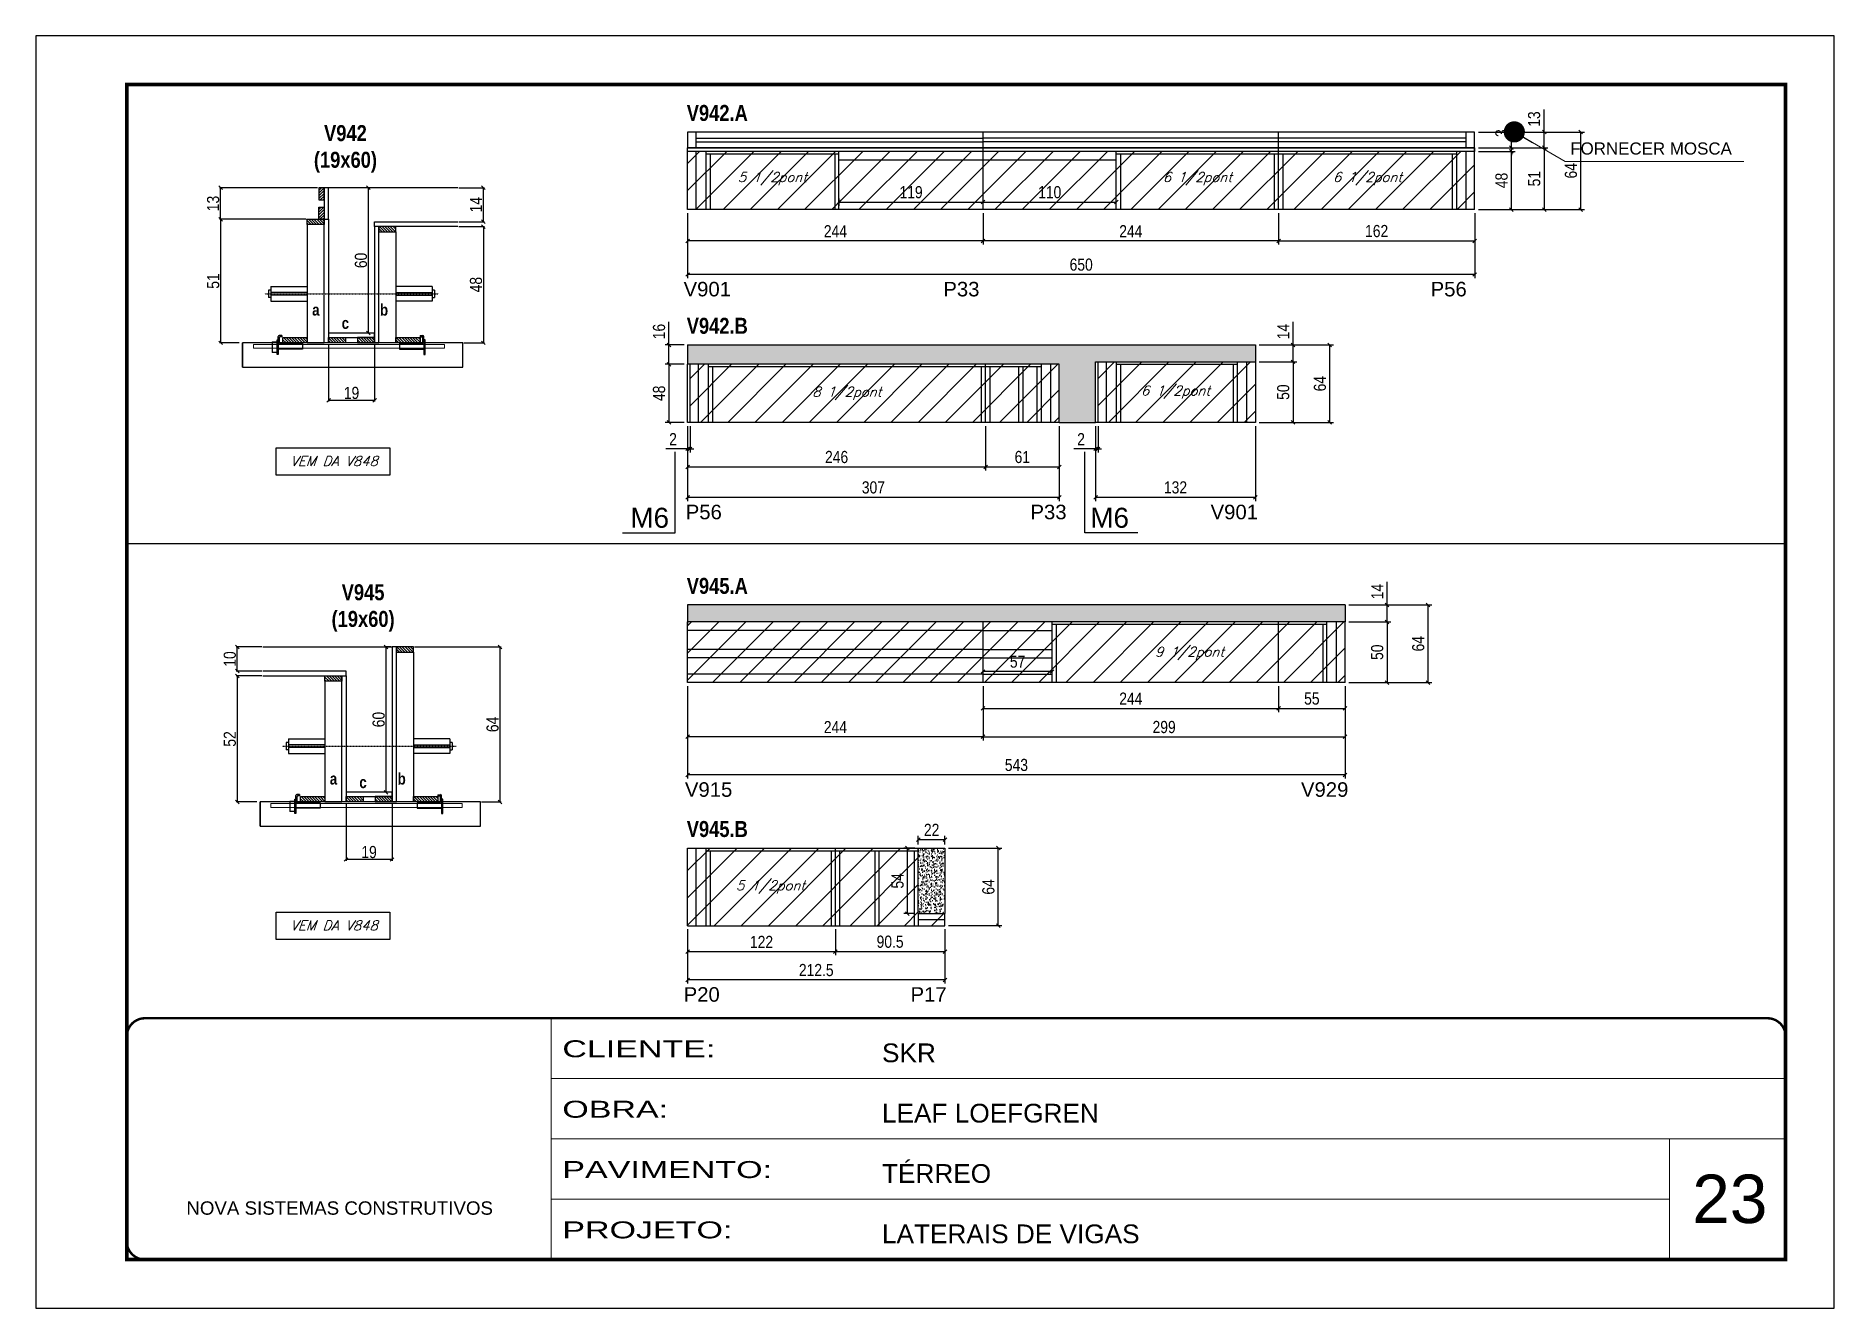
# Model space of a CAD drawing. Extents: x 3309 to 9563, y -2522 to 14608.
# Drawn here: x 6493 to 7978, y 7815 to 8865 of the extents above; entities that cross this region are included whole.
import ezdxf

# ---------------------------------------------------------------- set-up
doc = ezdxf.new("R2010")
doc.units = 0
for name, pattern in [('CONTINUO', [0]), ('DASHED', [0.75, 0.5, -0.25]), ('HIDDEN', [0.375, 0.25, -0.125])]:
    doc.linetypes.add(name, pattern=pattern)
for name, color, linetype in [('5', 5, 'Continuous'), ('barrote', 251, 'Continuous'), ('COTA', 241, 'Continuous'), ('detalhes', 4, 'Continuous'), ('NOMENCLATURA', 7, 'Continuous'), ('Painéis', 200, 'Continuous'), ('presilha', 1, 'Continuous'), ('SARR_2.2x10', 60, 'Continuous'), ('SARR_2.2x7', 40, 'Continuous'), ('SARR_3.5x7', 81, 'Continuous'), ('SARR_EDITAR', 141, 'Continuous'), ('TENSOR', 3, 'Continuous'), ('texto', 7, 'Continuous')]:
    doc.layers.add(name, color=color, linetype=linetype)
for name, color, linetype, lineweight in [('CARIMBO', 255, 'Continuous', 9), ('CONCRETO', 251, 'Continuous', 25), ('Folhas', 255, 'Continuous', 9), ('Hachura', 251, 'Continuous', 9), ('SARRAFO DE PRESSAO', 251, 'DASHED', 9), ('SCO-___-LAJ', 2, 'Continuous', 0)]:
    doc.layers.add(name, color=color, linetype=linetype, lineweight=lineweight)
doc.layers.add('Laje_Perimetro', color=7, linetype='Continuous', plot=False)
doc.styles.add('ARIAL', font='arial.ttf')
doc.styles.add('COTA TECNICA', font='techl___.ttf', dxfattribs={"height": 10})
doc.styles.add('COTA TECNICA 2X', font='techl___.ttf', dxfattribs={"height": 10})
doc.styles.add('Romans', font='romans.shx')
doc.styles.get("Standard").update_dxf_attribs({"font": 'arial.ttf'})
doc.styles.add('TECNICA', font='techb___.ttf', dxfattribs={"height": 10})
doc.styles.add('Tecnologia', font='')
doc.styles.get('Tecnologia').set_extended_font_data('Forgotten Futurist')
doc.dimstyles.new('3x', dxfattribs={"dimtxt": 10, "dimasz": 5, "dimexe": 7, "dimexo": 5, "dimgap": 4, "dimtad": 1, "dimdec": 4, "dimlfac": 0.333333, "dimdsep": 46, "dimtxsty": 'Standard', "dimblk": 'DOT', "dimcen": 0.09, "dimclrd": 1, "dimclre": 1, "dimclrt": 2, "dimadec": 0, "dimazin": 2, "dimtfac": 1, "dimtdec": 4, "dimtmove": 0, "dimatfit": 3, "dimldrblk": 'DOT', "dimfxl": 1, "dimtolj": 1, "dimtzin": 0, "dimlwd": 9, "dimlwe": 9, "dimarcsym": 0})
doc.dimstyles.new('PAINEL', dxfattribs={"dimtxt": 10, "dimasz": 3, "dimexe": 3, "dimexo": 3, "dimgap": 3, "dimtad": 1, "dimdec": 1, "dimzin": 12, "dimdsep": 46, "dimtxsty": 'COTA TECNICA', "dimblk1": 'OBLIQUE', "dimblk2": 'OBLIQUE', "dimsah": 1, "dimcen": 0.9, "dimclrd": 4, "dimclre": 4, "dimclrt": 240, "dimadec": 1, "dimazin": 3, "dimtfac": 1, "dimtdec": 1, "dimtmove": 0, "dimatfit": 3, "dimfxl": 1, "dimtolj": 1, "dimtzin": 12, "dimarcsym": 0})
doc.dimstyles.new('SECAO', dxfattribs={"dimscale": 0.333333, "dimtxt": 5, "dimasz": 9, "dimexe": 3, "dimexo": 3, "dimgap": 3, "dimtad": 1, "dimdec": 1, "dimlfac": 0.5, "dimzin": 12, "dimdsep": 46, "dimtxsty": 'COTA TECNICA 2X', "dimblk1": 'OBLIQUE', "dimblk2": 'OBLIQUE', "dimsah": 1, "dimcen": 0.9, "dimclrd": 4, "dimclre": 4, "dimclrt": 240, "dimadec": 1, "dimazin": 3, "dimtfac": 1, "dimtdec": 1, "dimtmove": 0, "dimatfit": 3, "dimfxl": 1, "dimtolj": 1, "dimtzin": 12, "dimarcsym": 0})
pattern_1 = [(135, (39969.996, -114900.4638), (-1.122532015, -1.122532015), [])]
pattern_2 = [(225, (130243.027, 41834.0445), (1.122532015, -1.122532015), [])]
pattern_3 = [(135, (39984.5762, -115279.4746), (-1.122532015, -1.122532015), [])]

msp = doc.modelspace()

# ---------------------------------------------------------------- texts
at = {"layer": '5', "linetype": 'Continuous'}
for s, rotation, p in [('V901', 359.99996, (7027.73, 8650.04)), ('P33', 359.99996, (7242.26, 8650.04)), ('P56', 359.99996, (7644.71, 8650.04)), ('P56', 359.99996, (7029.51, 8466.07)), ('P33', 359.99996, (7314.2, 8466.07)), ('V901', 359.99996, (7462.99, 8466.07)), ('V915', 0.00004, (7028.83, 8236.97)), ('V929', 0.00004, (7537.63, 8236.97)), ('P20', 359.99996, (7027.78, 8067.83)), ('P17', 359.99996, (7215.17, 8067.83))]:
    msp.add_text(s, height=12, rotation=rotation, dxfattribs=at).set_placement(p)
at = {"layer": 'CARIMBO', "style": 'ARIAL'}
for s, height, p in [('FORNECER MOSCA', 10, (7760, 8767.11)), ('23', 40, (7860.73, 7885.13))]:
    msp.add_text(s, height=height, dxfattribs=at).set_placement(p)
at = {"layer": 'detalhes', "style": 'TECNICA'}
for s, p in [('b', (6776.96, 8634.13)), ('a', (6720.98, 8634.14)), ('c', (6745.35, 8623.18)), ('b', (6791.54, 8247.08)), ('a', (6735.56, 8247.09)), ('c', (6759.93, 8244.17))]:
    msp.add_text(s, height=9.6, dxfattribs=at).set_placement(p)
at = {"layer": 'NOMENCLATURA', "style": 'TECNICA'}
for s, p in [('V942.A', (7030.35, 8794.86)), ('V942.B', (7030.35, 8619.15)), ('V945.A', (7030.35, 8404.5)), ('V945.B', (7030.35, 8203.78))]:
    msp.add_text(s, height=13.2, dxfattribs=at).set_placement(p)
at = {"layer": 'NOMENCLATURA', "linetype": 'Continuous'}
for p in [(6983.73, 8459.07), (7363.57, 8459.07)]:
    msp.add_text('M6', height=16.5, dxfattribs=at).set_placement(p)
at = {"layer": 'NOMENCLATURA', "char_height": 13.2, "attachment_point": 2, "style": 'TECNICA'}
for s, insert in [('V942\\P(19x60)', (6748.46, 8791.4)), ('V945\\P(19x60)', (6763.04, 8412.39))]:
    msp.add_mtext_dynamic_manual_height_columns(s, width=300.2766, gutter_width=1, heights=[0], dxfattribs=dict(at, insert=insert))
at = {"layer": 'texto', "color": 2, "char_height": 8, "attachment_point": 5, "style": 'Romans'}
for s, insert in [('{\\Q19;\\C256;5 1/2pont}', (7101.06, 8747.18)), ('{\\Q19;\\C256;6 1/2pont}', (7452.06, 8747.18)), ('{\\Q19;\\C256;6 1/2pont}', (7592.56, 8747.18)), ('{\\Q19;\\C256;8 1/2pont}', (7162.56, 8569.96)), ('{\\Q19;\\C256;6 1/2pont}', (7434.02, 8570.96)), ('{\\Q19;\\C256;VEM DA V848}', (6739.07, 8514.1)), ('{\\Q19;\\C256;9 1/2pont}', (7445.56, 8355.32)), ('{\\Q19;\\C256;5 1/2pont}', (7099.56, 8162.59)), ('{\\Q19;\\C256;VEM DA V848}', (6739.07, 8130.77))]:
    msp.add_mtext(s, dxfattribs=dict(at, insert=insert))

# ---------------------------------------------------------------- blocks, each defined once
blk = doc.blocks.new('9999999999')
at = {"color": 30, "linetype": 'CONTINUO'}
for p, q in [((98564.6, 34230.2), (98564.6, 34429.4)), ((98564.6, 34379.6), (99584, 34379.6)), ((98564.6, 34329.8), (99488, 34329.8)), ((99584, 34329.8), (99488, 34329.8)), ((99488, 34329.8), (99488, 34230.2)), ((98564.6, 34280), (99488, 34280))]:
    blk.add_line(p, q, dxfattribs=at)
at = {"color": 30, "linetype": 'CONTINUO', "const_width": 2}
blk.add_lwpolyline([(99584, 34230.2), (99584, 34414.4, 0.414214), (99569, 34429.4), (98229, 34429.4, 0.414214), (98214, 34414.4), (98214, 34245.2, 0.414214), (98229, 34230.2), (99584, 34230.2)], format="xyb", dxfattribs=at)
at = {"layer": 'Folhas'}
blk.add_lwpolyline([(98139, 34190.2), (99624, 34190.2), (99624, 35240.2), (98139, 35240.2)], close=True, dxfattribs=at)
at = {"layer": 'Folhas', "color": 30, "const_width": 3}
blk.add_lwpolyline([(98214, 34230.2), (99584, 34230.2), (99584, 35200.2), (98214, 35200.2)], close=True, dxfattribs=at)
at = {"color": 7, "linetype": 'Continuous', "ltscale": 5, "style": 'ARIAL'}
for s, height, p in [('SKR', 15.48, (98837.7, 34393.1)), ('LEAF LOEFGREN', 15.483, (98837.7, 34343.3)), ('TÉRREO', 15.48, (98837.7, 34293.5)), ('NOVA SISTEMAS CONSTRUTIVOS', 11.059, (98263.2, 34267.2)), ('LATERAIS DE VIGAS', 15.483, (98837.7, 34243.7))]:
    blk.add_text(s, height=height, dxfattribs=at).set_placement(p)
at = {"layer": 'Folhas', "color": 7, "style": 'Tecnologia', "width": 1.5}
for s, p in [('CLIENTE:', (98573.7, 34397.2)), ('OBRA:', (98573.7, 34347.3)), ('PAVIMENTO:', (98573.7, 34297.5)), ('PROJETO:', (98573.7, 34247.7))]:
    blk.add_text(s, height=14, dxfattribs=at).set_placement(p)
blk = doc.blocks.new('_Oblique')
at = {"color": 0, "linetype": 'ByBlock', "lineweight": -2}
blk.add_line((-0.5, -0.5), (0.5, 0.5), dxfattribs=at)
blk = doc.blocks.new('*D2009')
at = {"layer": 'COTA', "color": 4, "lineweight": -2, "transparency": 16777216}
for p, q in [((6734.5, 8610.7), (6734.5, 8563.2)), ((6772.5, 8610.7), (6772.5, 8563.2)), ((6772.5, 8564.2), (6734.5, 8564.2))]:
    blk.add_line(p, q, dxfattribs=at)
at = {"layer": 'Defpoints', "color": 0, "transparency": 16777216}
for p in [(6734.5, 8611.7), (6772.5, 8611.7), (6734.5, 8564.2)]:
    blk.add_point(p, dxfattribs=at)
at = {"layer": 'COTA', "color": 4, "lineweight": -2, "transparency": 16777216, "xscale": 3, "yscale": 3, "zscale": 3, "rotation": 180}
blk.add_blockref('_Oblique', (6734.5, 8564.2), dxfattribs=at)
at = {"layer": 'COTA', "color": 4, "lineweight": -2, "transparency": 16777216, "xscale": 3, "yscale": 3, "zscale": 3}
blk.add_blockref('_Oblique', (6772.5, 8564.2), dxfattribs=at)
at = {"layer": 'COTA', "color": 240, "transparency": 16777216, "insert": (6753.5, 8570.3), "char_height": 10, "attachment_point": 5, "style": 'COTA TECNICA 2X'}
blk.add_mtext('\\A1;19', dxfattribs=at)
blk = doc.blocks.new('PRESILHA METÁLICA 1')
at = {"layer": 'presilha'}
for p, q in [((0, 13), (6, 13)), ((0, 13), (0, 0)), ((6, 0), (0, 0)), ((6, 15.5), (7.5, 15.5)), ((6, -2.5), (6, 15.5)), ((6, 13), (6, 0)), ((7.5, 10.6), (7.5, 19.9)), ((7.5, 15.5), (7.5, -2.5)), ((37.5, 4.1), (7.5, 4.1)), ((12, 21), (8.6, 21)), ((9, 11.6), (9, 18.9)), ((12, 19.5), (9.6, 19.5)), ((37.5, 11), (9.6, 11)), ((12, 21), (12, 19.5)), ((37.5, 11), (37.5, 4.1)), ((7.5, -2.5), (6, -2.5))]:
    blk.add_line(p, q, dxfattribs=at)
for centre, radius, start, end in [((8.6, 19.9), 1.14, 90, 180), ((9.6, 18.9), 0.57, 90, 180), ((9.6, 11.6), 0.57, 180, 270)]:
    blk.add_arc(centre, radius, start, end, dxfattribs=at)
blk = doc.blocks.new('PRESILHA METÁLICA 2')
at = {"layer": 'presilha'}
for p, q in [((-5.2, 23.5), (-5.2, 22)), ((-5.2, 23.5), (-1.9, 23.5)), ((-0.8, 14.6), (-0.8, 22.4)), ((-30.8, 13.5), (-30.8, 6.6)), ((-30.8, 13.5), (-2.8, 13.5)), ((-30.8, 6.6), (-0.8, 6.6)), ((-5.2, 22), (-2.8, 22)), ((-2.2, 14.1), (-2.2, 21.4)), ((0.8, 18), (-0.8, 18)), ((-0.8, 18), (-0.8, 0)), ((-0.8, 0), (0.8, 0)), ((0.8, 0), (0.8, 18))]:
    blk.add_line(p, q, dxfattribs=at)
for centre, radius, start, end in [((-1.9, 22.4), 1.14, 0, 90), ((-2.8, 21.4), 0.57, 0, 90), ((-2.8, 14.1), 0.57, 270, 0)]:
    blk.add_arc(centre, radius, start, end, dxfattribs=at)
blk = doc.blocks.new('*D2010')
at = {"layer": 'COTA', "color": 4, "lineweight": -2, "transparency": 16777216}
for p, q in [((6715.9, 8713.7), (6644.4, 8713.7)), ((6645.4, 8713.7), (6645.4, 8611.7)), ((6660.6, 8611.7), (6644.4, 8611.7))]:
    blk.add_line(p, q, dxfattribs=at)
at = {"layer": 'Defpoints', "color": 0, "transparency": 16777216}
for p in [(6716.9, 8713.7), (6645.4, 8611.7), (6661.6, 8611.7)]:
    blk.add_point(p, dxfattribs=at)
at = {"layer": 'COTA', "color": 4, "lineweight": -2, "transparency": 16777216, "xscale": 3, "yscale": 3, "zscale": 3}
for p, rotation in [((6645.4, 8713.7), 90), ((6645.4, 8611.7), 270)]:
    blk.add_blockref('_Oblique', p, dxfattribs=dict(at, rotation=rotation))
at = {"layer": 'COTA', "color": 240, "transparency": 16777216, "insert": (6639.3, 8662.7), "char_height": 10, "attachment_point": 5, "rotation": 90, "style": 'COTA TECNICA 2X'}
blk.add_mtext('\\A1;51', dxfattribs=at)
blk = doc.blocks.new('*D2011')
at = {"layer": 'COTA', "color": 4, "lineweight": -2, "transparency": 16777216}
for p, q in [((6842.2, 8707.7), (6863.4, 8707.7)), ((6862.4, 8707.7), (6862.4, 8611.7)), ((6846.3, 8611.7), (6863.4, 8611.7))]:
    blk.add_line(p, q, dxfattribs=at)
at = {"layer": 'Defpoints', "color": 0, "transparency": 16777216}
for p in [(6841.2, 8707.7), (6845.3, 8611.7), (6862.4, 8611.7)]:
    blk.add_point(p, dxfattribs=at)
at = {"layer": 'COTA', "color": 4, "lineweight": -2, "transparency": 16777216, "xscale": 3, "yscale": 3, "zscale": 3}
for p, rotation in [((6862.4, 8707.7), 90), ((6862.4, 8611.7), 270)]:
    blk.add_blockref('_Oblique', p, dxfattribs=dict(at, rotation=rotation))
at = {"layer": 'COTA', "color": 240, "transparency": 16777216, "insert": (6856.3, 8659.7), "char_height": 10, "attachment_point": 5, "rotation": 90, "style": 'COTA TECNICA 2X'}
blk.add_mtext('\\A1;48', dxfattribs=at)
blk = doc.blocks.new('*D2012')
at = {"layer": 'COTA', "color": 4, "lineweight": -2, "transparency": 16777216}
for p, q in [((6771.5, 8739.7), (6766.4, 8739.7)), ((6767.4, 8619.7), (6767.4, 8739.7)), ((6771.5, 8619.7), (6766.4, 8619.7))]:
    blk.add_line(p, q, dxfattribs=at)
at = {"layer": 'Defpoints', "color": 0, "transparency": 16777216}
for p in [(6767.4, 8739.7), (6772.5, 8739.7), (6772.5, 8619.7)]:
    blk.add_point(p, dxfattribs=at)
at = {"layer": 'COTA', "color": 4, "lineweight": -2, "transparency": 16777216, "xscale": 3, "yscale": 3, "zscale": 3}
for p, rotation in [((6767.4, 8739.7), 90), ((6767.4, 8619.7), 270)]:
    blk.add_blockref('_Oblique', p, dxfattribs=dict(at, rotation=rotation))
at = {"layer": 'COTA', "color": 240, "transparency": 16777216, "insert": (6761.3, 8679.7), "char_height": 10, "attachment_point": 5, "rotation": 90, "style": 'COTA TECNICA 2X'}
blk.add_mtext('\\A1;60', dxfattribs=at)
blk = doc.blocks.new('*D2013')
at = {"layer": 'COTA', "color": 4, "lineweight": -2, "transparency": 16777216}
for p, q in [((6842.2, 8739.7), (6863.4, 8739.7)), ((6862.4, 8711.7), (6862.4, 8739.7)), ((6842.2, 8711.7), (6863.4, 8711.7))]:
    blk.add_line(p, q, dxfattribs=at)
at = {"layer": 'Defpoints', "color": 0, "transparency": 16777216}
for p in [(6841.2, 8739.7), (6862.4, 8739.7), (6841.2, 8711.7)]:
    blk.add_point(p, dxfattribs=at)
at = {"layer": 'COTA', "color": 4, "lineweight": -2, "transparency": 16777216, "xscale": 3, "yscale": 3, "zscale": 3}
for p, rotation in [((6862.4, 8739.7), 90), ((6862.4, 8711.7), 270)]:
    blk.add_blockref('_Oblique', p, dxfattribs=dict(at, rotation=rotation))
at = {"layer": 'COTA', "color": 240, "transparency": 16777216, "insert": (6856.3, 8725.7), "char_height": 10, "attachment_point": 5, "rotation": 90, "style": 'COTA TECNICA 2X'}
blk.add_mtext('\\A1;14', dxfattribs=at)
blk = doc.blocks.new('*D2014')
at = {"layer": 'COTA', "color": 4, "lineweight": -2, "transparency": 16777216}
for p, q in [((6725.5, 8739.7), (6644.4, 8739.7)), ((6645.4, 8713.7), (6645.4, 8739.7)), ((6715.9, 8713.7), (6644.4, 8713.7))]:
    blk.add_line(p, q, dxfattribs=at)
at = {"layer": 'Defpoints', "color": 0, "transparency": 16777216}
for p in [(6645.4, 8739.7), (6726.5, 8739.7), (6716.9, 8713.7)]:
    blk.add_point(p, dxfattribs=at)
at = {"layer": 'COTA', "color": 4, "lineweight": -2, "transparency": 16777216, "xscale": 3, "yscale": 3, "zscale": 3}
for p, rotation in [((6645.4, 8739.7), 90), ((6645.4, 8713.7), 270)]:
    blk.add_blockref('_Oblique', p, dxfattribs=dict(at, rotation=rotation))
at = {"layer": 'COTA', "color": 240, "transparency": 16777216, "insert": (6639.2, 8726.7), "char_height": 10, "attachment_point": 5, "rotation": 90, "style": 'COTA TECNICA 2X'}
blk.add_mtext('\\A1;13', dxfattribs=at)
blk = doc.blocks.new('*D2015')
at = {"layer": 'COTA', "color": 4, "linetype": 'ByBlock', "lineweight": -2, "transparency": 16777216}
for p, q in [((7275.1, 8718.7), (7275.1, 8692.8)), ((7519.1, 8718.7), (7519.1, 8692.8)), ((7519.1, 8695.8), (7275.1, 8695.8))]:
    blk.add_line(p, q, dxfattribs=at)
at = {"layer": 'Defpoints', "color": 0, "linetype": 'ByBlock', "transparency": 16777216}
for p in [(7275.1, 8721.7), (7519.1, 8721.7), (7275.1, 8695.8)]:
    blk.add_point(p, dxfattribs=at)
at = {"layer": 'COTA', "color": 4, "linetype": 'ByBlock', "lineweight": -2, "transparency": 16777216, "xscale": 3, "yscale": 3, "zscale": 3, "rotation": 180}
blk.add_blockref('_Oblique', (7275.1, 8695.8), dxfattribs=at)
at = {"layer": 'COTA', "color": 4, "linetype": 'ByBlock', "lineweight": -2, "transparency": 16777216, "xscale": 3, "yscale": 3, "zscale": 3}
blk.add_blockref('_Oblique', (7519.1, 8695.8), dxfattribs=at)
at = {"layer": 'COTA', "color": 240, "linetype": 'ByBlock', "transparency": 16777216, "insert": (7397.1, 8703.8), "char_height": 10, "attachment_point": 5, "style": 'COTA TECNICA'}
blk.add_mtext('\\A1;244', dxfattribs=at)
blk = doc.blocks.new('*D2016')
at = {"layer": 'COTA', "color": 4, "linetype": 'ByBlock', "lineweight": -2, "transparency": 16777216}
for p, q in [((7031.1, 8718.7), (7031.1, 8692.8)), ((7275.1, 8718.7), (7275.1, 8692.8)), ((7275.1, 8695.8), (7031.1, 8695.8))]:
    blk.add_line(p, q, dxfattribs=at)
at = {"layer": 'Defpoints', "color": 0, "linetype": 'ByBlock', "transparency": 16777216}
for p in [(7031.1, 8721.7), (7275.1, 8721.7), (7031.1, 8695.8)]:
    blk.add_point(p, dxfattribs=at)
at = {"layer": 'COTA', "color": 4, "linetype": 'ByBlock', "lineweight": -2, "transparency": 16777216, "xscale": 3, "yscale": 3, "zscale": 3, "rotation": 180}
blk.add_blockref('_Oblique', (7031.1, 8695.8), dxfattribs=at)
at = {"layer": 'COTA', "color": 4, "linetype": 'ByBlock', "lineweight": -2, "transparency": 16777216, "xscale": 3, "yscale": 3, "zscale": 3}
blk.add_blockref('_Oblique', (7275.1, 8695.8), dxfattribs=at)
at = {"layer": 'COTA', "color": 240, "linetype": 'ByBlock', "transparency": 16777216, "insert": (7153.1, 8703.8), "char_height": 10, "attachment_point": 5, "style": 'COTA TECNICA'}
blk.add_mtext('\\A1;244', dxfattribs=at)
blk = doc.blocks.new('*D2017')
at = {"layer": 'COTA', "color": 4, "linetype": 'ByBlock', "lineweight": -2, "transparency": 16777216}
for p, q in [((7031.1, 8718.7), (7031.1, 8665.1)), ((7681.1, 8718.7), (7681.1, 8665.1)), ((7681.1, 8668.1), (7031.1, 8668.1))]:
    blk.add_line(p, q, dxfattribs=at)
at = {"layer": 'Defpoints', "color": 0, "linetype": 'ByBlock', "transparency": 16777216}
for p in [(7031.1, 8721.7), (7681.1, 8721.7), (7031.1, 8668.1)]:
    blk.add_point(p, dxfattribs=at)
at = {"layer": 'COTA', "color": 4, "linetype": 'ByBlock', "lineweight": -2, "transparency": 16777216, "xscale": 3, "yscale": 3, "zscale": 3, "rotation": 180}
blk.add_blockref('_Oblique', (7031.1, 8668.1), dxfattribs=at)
at = {"layer": 'COTA', "color": 4, "linetype": 'ByBlock', "lineweight": -2, "transparency": 16777216, "xscale": 3, "yscale": 3, "zscale": 3}
blk.add_blockref('_Oblique', (7681.1, 8668.1), dxfattribs=at)
at = {"layer": 'COTA', "color": 240, "linetype": 'ByBlock', "transparency": 16777216, "insert": (7356.1, 8676.2), "char_height": 10, "attachment_point": 5, "style": 'COTA TECNICA'}
blk.add_mtext('\\A1;650', dxfattribs=at)
blk = doc.blocks.new('*D2018')
at = {"layer": 'COTA', "color": 4, "lineweight": -2, "transparency": 16777216}
for p, q in [((7519.1, 8718.7), (7519.1, 8692.8)), ((7681.1, 8718.7), (7681.1, 8692.8)), ((7519.1, 8695.8), (7681.1, 8695.8))]:
    blk.add_line(p, q, dxfattribs=at)
at = {"layer": 'Defpoints', "color": 0, "transparency": 16777216}
for p in [(7519.1, 8721.7), (7681.1, 8721.7), (7681.1, 8695.8)]:
    blk.add_point(p, dxfattribs=at)
at = {"layer": 'COTA', "color": 4, "lineweight": -2, "transparency": 16777216, "xscale": 3, "yscale": 3, "zscale": 3, "rotation": 180}
blk.add_blockref('_Oblique', (7519.1, 8695.8), dxfattribs=at)
at = {"layer": 'COTA', "color": 4, "lineweight": -2, "transparency": 16777216, "xscale": 3, "yscale": 3, "zscale": 3}
blk.add_blockref('_Oblique', (7681.1, 8695.8), dxfattribs=at)
at = {"layer": 'COTA', "color": 240, "transparency": 16777216, "insert": (7600.1, 8703.9), "char_height": 10, "attachment_point": 5, "style": 'COTA TECNICA'}
blk.add_mtext('\\A1;162', dxfattribs=at)
blk = doc.blocks.new('*D2019')
at = {"layer": 'COTA', "color": 4, "lineweight": -2, "transparency": 16777216}
for p, q in [((7684.1, 8772.7), (7741.5, 8772.7)), ((7738.5, 8772.7), (7738.5, 8721.7)), ((7684.1, 8721.7), (7741.5, 8721.7))]:
    blk.add_line(p, q, dxfattribs=at)
at = {"layer": 'Defpoints', "color": 0, "transparency": 16777216}
for p in [(7681.1, 8772.7), (7681.1, 8721.7), (7738.5, 8721.7)]:
    blk.add_point(p, dxfattribs=at)
at = {"layer": 'COTA', "color": 4, "lineweight": -2, "transparency": 16777216, "xscale": 3, "yscale": 3, "zscale": 3}
for p, rotation in [((7738.5, 8772.7), 90), ((7738.5, 8721.7), 270)]:
    blk.add_blockref('_Oblique', p, dxfattribs=dict(at, rotation=rotation))
at = {"layer": 'COTA', "color": 240, "transparency": 16777216, "insert": (7730.3, 8747.2), "char_height": 10, "attachment_point": 5, "rotation": 90, "style": 'COTA TECNICA'}
blk.add_mtext('\\A1;51', dxfattribs=at)
blk = doc.blocks.new('*D2020')
at = {"layer": 'COTA', "color": 4, "lineweight": -2, "transparency": 16777216}
for p, q in [((7738.5, 8785.7), (7738.5, 8804.2)), ((7684.1, 8785.7), (7741.5, 8785.7)), ((7738.5, 8772.7), (7738.5, 8785.7)), ((7684.1, 8772.7), (7741.5, 8772.7))]:
    blk.add_line(p, q, dxfattribs=at)
at = {"layer": 'Defpoints', "color": 0, "transparency": 16777216}
for p in [(7681.1, 8785.7), (7738.5, 8785.7), (7681.1, 8772.7)]:
    blk.add_point(p, dxfattribs=at)
at = {"layer": 'COTA', "color": 4, "lineweight": -2, "transparency": 16777216, "xscale": 3, "yscale": 3, "zscale": 3}
for p, rotation in [((7738.5, 8785.7), 90), ((7738.5, 8772.7), 270)]:
    blk.add_blockref('_Oblique', p, dxfattribs=dict(at, rotation=rotation))
at = {"layer": 'COTA', "color": 240, "transparency": 16777216, "insert": (7730.2, 8796.4), "char_height": 10, "attachment_point": 5, "rotation": 90, "style": 'COTA TECNICA'}
blk.add_mtext('\\A1;13', dxfattribs=at)
blk = doc.blocks.new('*D2021')
at = {"layer": 'COTA', "color": 4, "lineweight": -2, "transparency": 16777216}
for p, q in [((7684.1, 8785.7), (7771.7, 8785.7)), ((7768.7, 8721.7), (7768.7, 8785.7)), ((7684.1, 8721.7), (7771.7, 8721.7))]:
    blk.add_line(p, q, dxfattribs=at)
at = {"layer": 'Defpoints', "color": 0, "transparency": 16777216}
for p in [(7681.1, 8785.7), (7768.7, 8785.7), (7681.1, 8721.7)]:
    blk.add_point(p, dxfattribs=at)
at = {"layer": 'COTA', "color": 4, "lineweight": -2, "transparency": 16777216, "xscale": 3, "yscale": 3, "zscale": 3}
for p, rotation in [((7768.7, 8785.7), 90), ((7768.7, 8721.7), 270)]:
    blk.add_blockref('_Oblique', p, dxfattribs=dict(at, rotation=rotation))
at = {"layer": 'COTA', "color": 240, "transparency": 16777216, "insert": (7760.6, 8753.7), "char_height": 10, "attachment_point": 5, "rotation": 90, "style": 'COTA TECNICA'}
blk.add_mtext('\\A1;64', dxfattribs=at)
blk = doc.blocks.new('*D2022')
at = {"layer": 'COTA', "color": 4, "lineweight": -2, "transparency": 16777216}
for p, q in [((7156.1, 8724.7), (7156.1, 8730.9)), ((7156.1, 8727.9), (7275.1, 8727.9)), ((7275.1, 8724.7), (7275.1, 8730.9))]:
    blk.add_line(p, q, dxfattribs=at)
at = {"layer": 'Defpoints', "color": 0, "transparency": 16777216}
for p in [(7156.1, 8721.7), (7275.1, 8727.9), (7275.1, 8721.7)]:
    blk.add_point(p, dxfattribs=at)
at = {"layer": 'COTA', "color": 4, "lineweight": -2, "transparency": 16777216, "xscale": 3, "yscale": 3, "zscale": 3, "rotation": 180}
blk.add_blockref('_Oblique', (7156.1, 8727.9), dxfattribs=at)
at = {"layer": 'COTA', "color": 4, "lineweight": -2, "transparency": 16777216, "xscale": 3, "yscale": 3, "zscale": 3}
blk.add_blockref('_Oblique', (7275.1, 8727.9), dxfattribs=at)
at = {"layer": 'COTA', "color": 240, "transparency": 16777216, "insert": (7215.6, 8736), "char_height": 10, "attachment_point": 5, "style": 'COTA TECNICA'}
blk.add_mtext('\\A1;119', dxfattribs=at)
blk = doc.blocks.new('*D2023')
at = {"layer": 'COTA', "color": 4, "lineweight": -2, "transparency": 16777216}
for p, q in [((7275.1, 8724.7), (7275.1, 8730.9)), ((7275.1, 8727.9), (7385.1, 8727.9)), ((7385.1, 8724.7), (7385.1, 8730.9))]:
    blk.add_line(p, q, dxfattribs=at)
at = {"layer": 'Defpoints', "color": 0, "transparency": 16777216}
for p in [(7275.1, 8721.7), (7385.1, 8727.9), (7385.1, 8721.7)]:
    blk.add_point(p, dxfattribs=at)
at = {"layer": 'COTA', "color": 4, "lineweight": -2, "transparency": 16777216, "xscale": 3, "yscale": 3, "zscale": 3, "rotation": 180}
blk.add_blockref('_Oblique', (7275.1, 8727.9), dxfattribs=at)
at = {"layer": 'COTA', "color": 4, "lineweight": -2, "transparency": 16777216, "xscale": 3, "yscale": 3, "zscale": 3}
blk.add_blockref('_Oblique', (7385.1, 8727.9), dxfattribs=at)
at = {"layer": 'COTA', "color": 240, "transparency": 16777216, "insert": (7330.1, 8736), "char_height": 10, "attachment_point": 5, "style": 'COTA TECNICA'}
blk.add_mtext('\\A1;110', dxfattribs=at)
blk = doc.blocks.new('*D2024')
at = {"layer": 'COTA', "color": 4, "linetype": 'ByBlock', "lineweight": -2, "transparency": 16777216}
for p, q in [((7031.1, 8543), (7031.1, 8481.1)), ((7338, 8543), (7338, 8481.1)), ((7338, 8484.1), (7031.1, 8484.1))]:
    blk.add_line(p, q, dxfattribs=at)
at = {"layer": 'Defpoints', "color": 0, "linetype": 'ByBlock', "transparency": 16777216}
for p in [(7031.1, 8546), (7338, 8546), (7031.1, 8484.1)]:
    blk.add_point(p, dxfattribs=at)
at = {"layer": 'COTA', "color": 4, "linetype": 'ByBlock', "lineweight": -2, "transparency": 16777216, "xscale": 3, "yscale": 3, "zscale": 3, "rotation": 180}
blk.add_blockref('_Oblique', (7031.1, 8484.1), dxfattribs=at)
at = {"layer": 'COTA', "color": 4, "linetype": 'ByBlock', "lineweight": -2, "transparency": 16777216, "xscale": 3, "yscale": 3, "zscale": 3}
blk.add_blockref('_Oblique', (7338, 8484.1), dxfattribs=at)
at = {"layer": 'COTA', "color": 240, "linetype": 'ByBlock', "transparency": 16777216, "insert": (7184.5, 8492.3), "char_height": 10, "attachment_point": 5, "style": 'COTA TECNICA'}
blk.add_mtext('\\A1;307', dxfattribs=at)
blk = doc.blocks.new('*D2025')
at = {"layer": 'COTA', "color": 4, "lineweight": -2, "transparency": 16777216}
for p, q in [((7031.1, 8543), (7031.1, 8506.3)), ((7277.1, 8543), (7277.1, 8506.3)), ((7031.1, 8509.3), (7277.1, 8509.3))]:
    blk.add_line(p, q, dxfattribs=at)
at = {"layer": 'Defpoints', "color": 0, "transparency": 16777216}
for p in [(7031.1, 8546), (7277.1, 8546), (7277.1, 8509.3)]:
    blk.add_point(p, dxfattribs=at)
at = {"layer": 'COTA', "color": 4, "lineweight": -2, "transparency": 16777216, "xscale": 3, "yscale": 3, "zscale": 3, "rotation": 180}
blk.add_blockref('_Oblique', (7031.1, 8509.3), dxfattribs=at)
at = {"layer": 'COTA', "color": 4, "lineweight": -2, "transparency": 16777216, "xscale": 3, "yscale": 3, "zscale": 3}
blk.add_blockref('_Oblique', (7277.1, 8509.3), dxfattribs=at)
at = {"layer": 'COTA', "color": 240, "transparency": 16777216, "insert": (7154.1, 8517.4), "char_height": 10, "attachment_point": 5, "style": 'COTA TECNICA'}
blk.add_mtext('\\A1;246', dxfattribs=at)
blk = doc.blocks.new('*D2026')
at = {"layer": 'COTA', "color": 4, "lineweight": -2, "transparency": 16777216}
for p, q in [((7277.1, 8543), (7277.1, 8506.3)), ((7338, 8543), (7338, 8506.3)), ((7277.1, 8509.3), (7338, 8509.3))]:
    blk.add_line(p, q, dxfattribs=at)
at = {"layer": 'Defpoints', "color": 0, "transparency": 16777216}
for p in [(7277.1, 8546), (7338, 8546), (7338, 8509.3)]:
    blk.add_point(p, dxfattribs=at)
at = {"layer": 'COTA', "color": 4, "lineweight": -2, "transparency": 16777216, "xscale": 3, "yscale": 3, "zscale": 3, "rotation": 180}
blk.add_blockref('_Oblique', (7277.1, 8509.3), dxfattribs=at)
at = {"layer": 'COTA', "color": 4, "lineweight": -2, "transparency": 16777216, "xscale": 3, "yscale": 3, "zscale": 3}
blk.add_blockref('_Oblique', (7338, 8509.3), dxfattribs=at)
at = {"layer": 'COTA', "color": 240, "transparency": 16777216, "insert": (7307.5, 8517.4), "char_height": 10, "attachment_point": 5, "style": 'COTA TECNICA'}
blk.add_mtext('\\A1;61', dxfattribs=at)
blk = doc.blocks.new('*D2027')
at = {"layer": 'COTA', "color": 4, "lineweight": -2, "transparency": 16777216}
for p, q in [((7031.1, 8543), (7031.1, 8521.2)), ((7033.1, 8543), (7033.1, 8521.2)), ((7031.1, 8524.2), (7013, 8524.2)), ((7033.1, 8524.2), (7031.1, 8524.2)), ((7033.1, 8524.2), (7036.1, 8524.2))]:
    blk.add_line(p, q, dxfattribs=at)
at = {"layer": 'Defpoints', "color": 0, "transparency": 16777216}
for p in [(7031.1, 8546), (7033.1, 8546), (7031.1, 8524.2)]:
    blk.add_point(p, dxfattribs=at)
at = {"layer": 'COTA', "color": 4, "lineweight": -2, "transparency": 16777216, "xscale": 3, "yscale": 3, "zscale": 3}
blk.add_blockref('_Oblique', (7031.1, 8524.2), dxfattribs=at)
at = {"layer": 'COTA', "color": 4, "lineweight": -2, "transparency": 16777216, "xscale": 3, "yscale": 3, "zscale": 3, "rotation": 180}
blk.add_blockref('_Oblique', (7033.1, 8524.2), dxfattribs=at)
at = {"layer": 'COTA', "color": 240, "transparency": 16777216, "insert": (7019, 8532.2), "char_height": 10, "attachment_point": 5, "style": 'COTA TECNICA'}
blk.add_mtext('\\A1;2', dxfattribs=at)
blk = doc.blocks.new('*D2028')
at = {"layer": 'COTA', "color": 4, "lineweight": -2, "transparency": 16777216}
for p, q in [((7368, 8543), (7368, 8481.1)), ((7500, 8543), (7500, 8481.1)), ((7500, 8484.1), (7368, 8484.1))]:
    blk.add_line(p, q, dxfattribs=at)
at = {"layer": 'Defpoints', "color": 0, "transparency": 16777216}
for p in [(7368, 8546), (7500, 8546), (7368, 8484.1)]:
    blk.add_point(p, dxfattribs=at)
at = {"layer": 'COTA', "color": 4, "lineweight": -2, "transparency": 16777216, "xscale": 3, "yscale": 3, "zscale": 3, "rotation": 180}
blk.add_blockref('_Oblique', (7368, 8484.1), dxfattribs=at)
at = {"layer": 'COTA', "color": 4, "lineweight": -2, "transparency": 16777216, "xscale": 3, "yscale": 3, "zscale": 3}
blk.add_blockref('_Oblique', (7500, 8484.1), dxfattribs=at)
at = {"layer": 'COTA', "color": 240, "transparency": 16777216, "insert": (7434, 8492.3), "char_height": 10, "attachment_point": 5, "style": 'COTA TECNICA'}
blk.add_mtext('\\A1;132', dxfattribs=at)
blk = doc.blocks.new('*D2029')
at = {"layer": 'COTA', "color": 4, "lineweight": -2, "transparency": 16777216}
for p, q in [((7503, 8596), (7534.1, 8596)), ((7531.1, 8596), (7531.1, 8546)), ((7503, 8546), (7534.1, 8546))]:
    blk.add_line(p, q, dxfattribs=at)
at = {"layer": 'Defpoints', "color": 0, "transparency": 16777216}
for p in [(7500, 8596), (7500, 8546), (7531.1, 8546)]:
    blk.add_point(p, dxfattribs=at)
at = {"layer": 'COTA', "color": 4, "lineweight": -2, "transparency": 16777216, "xscale": 3, "yscale": 3, "zscale": 3}
for p, rotation in [((7531.1, 8596), 90), ((7531.1, 8546), 270)]:
    blk.add_blockref('_Oblique', p, dxfattribs=dict(at, rotation=rotation))
at = {"layer": 'COTA', "color": 240, "transparency": 16777216, "insert": (7523, 8571), "char_height": 10, "attachment_point": 5, "rotation": 90, "style": 'COTA TECNICA'}
blk.add_mtext('\\A1;50', dxfattribs=at)
blk = doc.blocks.new('*D2030')
at = {"layer": 'COTA', "color": 4, "lineweight": -2, "transparency": 16777216}
for p, q in [((7531.1, 8610), (7531.1, 8629.1)), ((7503, 8610), (7534.1, 8610)), ((7531.1, 8596), (7531.1, 8610)), ((7503, 8596), (7534.1, 8596))]:
    blk.add_line(p, q, dxfattribs=at)
at = {"layer": 'Defpoints', "color": 0, "transparency": 16777216}
for p in [(7500, 8610), (7531.1, 8610), (7500, 8596)]:
    blk.add_point(p, dxfattribs=at)
at = {"layer": 'COTA', "color": 4, "lineweight": -2, "transparency": 16777216, "xscale": 3, "yscale": 3, "zscale": 3}
for p, rotation in [((7531.1, 8610), 90), ((7531.1, 8596), 270)]:
    blk.add_blockref('_Oblique', p, dxfattribs=dict(at, rotation=rotation))
at = {"layer": 'COTA', "color": 240, "transparency": 16777216, "insert": (7523.1, 8621), "char_height": 10, "attachment_point": 5, "rotation": 90, "style": 'COTA TECNICA'}
blk.add_mtext('\\A1;14', dxfattribs=at)
blk = doc.blocks.new('*D2031')
at = {"layer": 'COTA', "color": 4, "lineweight": -2, "transparency": 16777216}
for p, q in [((7503, 8610), (7564.4, 8610)), ((7561.4, 8546), (7561.4, 8610)), ((7503, 8546), (7564.4, 8546))]:
    blk.add_line(p, q, dxfattribs=at)
at = {"layer": 'Defpoints', "color": 0, "transparency": 16777216}
for p in [(7500, 8610), (7561.4, 8610), (7500, 8546)]:
    blk.add_point(p, dxfattribs=at)
at = {"layer": 'COTA', "color": 4, "lineweight": -2, "transparency": 16777216, "xscale": 3, "yscale": 3, "zscale": 3}
for p, rotation in [((7561.4, 8610), 90), ((7561.4, 8546), 270)]:
    blk.add_blockref('_Oblique', p, dxfattribs=dict(at, rotation=rotation))
at = {"layer": 'COTA', "color": 240, "transparency": 16777216, "insert": (7553.3, 8578), "char_height": 10, "attachment_point": 5, "rotation": 90, "style": 'COTA TECNICA'}
blk.add_mtext('\\A1;64', dxfattribs=at)
blk = doc.blocks.new('*D2032')
at = {"layer": 'COTA', "color": 4, "lineweight": -2, "transparency": 16777216}
for p, q in [((7368, 8543), (7368, 8521.2)), ((7370, 8543), (7370, 8521.2)), ((7368, 8524.2), (7349.9, 8524.2)), ((7370, 8524.2), (7368, 8524.2)), ((7370, 8524.2), (7373, 8524.2))]:
    blk.add_line(p, q, dxfattribs=at)
at = {"layer": 'Defpoints', "color": 0, "transparency": 16777216}
for p in [(7368, 8546), (7370, 8546), (7368, 8524.2)]:
    blk.add_point(p, dxfattribs=at)
at = {"layer": 'COTA', "color": 4, "lineweight": -2, "transparency": 16777216, "xscale": 3, "yscale": 3, "zscale": 3}
blk.add_blockref('_Oblique', (7368, 8524.2), dxfattribs=at)
at = {"layer": 'COTA', "color": 4, "lineweight": -2, "transparency": 16777216, "xscale": 3, "yscale": 3, "zscale": 3, "rotation": 180}
blk.add_blockref('_Oblique', (7370, 8524.2), dxfattribs=at)
at = {"layer": 'COTA', "color": 240, "transparency": 16777216, "insert": (7356, 8532.2), "char_height": 10, "attachment_point": 5, "style": 'COTA TECNICA'}
blk.add_mtext('\\A1;2', dxfattribs=at)
blk = doc.blocks.new('*D2033')
at = {"layer": 'COTA', "color": 4, "lineweight": -2, "transparency": 16777216}
for p, q in [((7028.1, 8594), (7012.6, 8594)), ((7015.6, 8594), (7015.6, 8546)), ((7028.1, 8546), (7012.6, 8546))]:
    blk.add_line(p, q, dxfattribs=at)
at = {"layer": 'Defpoints', "color": 0, "transparency": 16777216}
for p in [(7031.1, 8594), (7015.6, 8546), (7031.1, 8546)]:
    blk.add_point(p, dxfattribs=at)
at = {"layer": 'COTA', "color": 4, "lineweight": -2, "transparency": 16777216, "xscale": 3, "yscale": 3, "zscale": 3}
for p, rotation in [((7015.6, 8594), 90), ((7015.6, 8546), 270)]:
    blk.add_blockref('_Oblique', p, dxfattribs=dict(at, rotation=rotation))
at = {"layer": 'COTA', "color": 240, "transparency": 16777216, "insert": (7007.5, 8570), "char_height": 10, "attachment_point": 5, "rotation": 90, "style": 'COTA TECNICA'}
blk.add_mtext('\\A1;48', dxfattribs=at)
blk = doc.blocks.new('*D2034')
at = {"layer": 'COTA', "color": 4, "lineweight": -2, "transparency": 16777216}
for p, q in [((7015.6, 8610), (7015.6, 8629)), ((7028.1, 8610), (7012.6, 8610)), ((7015.6, 8594), (7015.6, 8610)), ((7028.1, 8594), (7012.6, 8594))]:
    blk.add_line(p, q, dxfattribs=at)
at = {"layer": 'Defpoints', "color": 0, "transparency": 16777216}
for p in [(7015.6, 8610), (7031.1, 8610), (7031.1, 8594)]:
    blk.add_point(p, dxfattribs=at)
at = {"layer": 'COTA', "color": 4, "lineweight": -2, "transparency": 16777216, "xscale": 3, "yscale": 3, "zscale": 3}
for p, rotation in [((7015.6, 8610), 90), ((7015.6, 8594), 270)]:
    blk.add_blockref('_Oblique', p, dxfattribs=dict(at, rotation=rotation))
at = {"layer": 'COTA', "color": 240, "transparency": 16777216, "insert": (7007.5, 8621), "char_height": 10, "attachment_point": 5, "rotation": 90, "style": 'COTA TECNICA'}
blk.add_mtext('\\A1;16', dxfattribs=at)
blk = doc.blocks.new('*D2107')
at = {"layer": 'COTA', "color": 4, "lineweight": -2, "transparency": 16777216}
for p, q in [((6749, 8231.7), (6749, 8184.2)), ((6787, 8231.7), (6787, 8184.2)), ((6787, 8185.2), (6749, 8185.2))]:
    blk.add_line(p, q, dxfattribs=at)
at = {"layer": 'Defpoints', "color": 0, "transparency": 16777216}
for p in [(6749, 8232.7), (6787, 8232.7), (6749, 8185.2)]:
    blk.add_point(p, dxfattribs=at)
at = {"layer": 'COTA', "color": 4, "lineweight": -2, "transparency": 16777216, "xscale": 3, "yscale": 3, "zscale": 3, "rotation": 180}
blk.add_blockref('_Oblique', (6749, 8185.2), dxfattribs=at)
at = {"layer": 'COTA', "color": 4, "lineweight": -2, "transparency": 16777216, "xscale": 3, "yscale": 3, "zscale": 3}
blk.add_blockref('_Oblique', (6787, 8185.2), dxfattribs=at)
at = {"layer": 'COTA', "color": 240, "transparency": 16777216, "insert": (6768, 8191.3), "char_height": 10, "attachment_point": 5, "style": 'COTA TECNICA 2X'}
blk.add_mtext('\\A1;19', dxfattribs=at)
blk = doc.blocks.new('*D2108')
at = {"layer": 'COTA', "color": 4, "lineweight": -2, "transparency": 16777216}
for p, q in [((6805.6, 8360.7), (6877.1, 8360.7)), ((6876.1, 8360.7), (6876.1, 8232.7)), ((6860.9, 8232.7), (6877.1, 8232.7))]:
    blk.add_line(p, q, dxfattribs=at)
at = {"layer": 'Defpoints', "color": 0, "transparency": 16777216}
for p in [(6804.6, 8360.7), (6859.9, 8232.7), (6876.1, 8232.7)]:
    blk.add_point(p, dxfattribs=at)
at = {"layer": 'COTA', "color": 4, "lineweight": -2, "transparency": 16777216, "xscale": 3, "yscale": 3, "zscale": 3}
for p, rotation in [((6876.1, 8360.7), 90), ((6876.1, 8232.7), 270)]:
    blk.add_blockref('_Oblique', p, dxfattribs=dict(at, rotation=rotation))
at = {"layer": 'COTA', "color": 240, "transparency": 16777216, "insert": (6870, 8296.7), "char_height": 10, "attachment_point": 5, "rotation": 90, "style": 'COTA TECNICA 2X'}
blk.add_mtext('\\A1;64', dxfattribs=at)
blk = doc.blocks.new('*D2109')
at = {"layer": 'COTA', "color": 4, "lineweight": -2, "transparency": 16777216}
for p, q in [((6679.3, 8336.7), (6658.1, 8336.7)), ((6659.1, 8336.7), (6659.1, 8232.7)), ((6675.2, 8232.7), (6658.1, 8232.7))]:
    blk.add_line(p, q, dxfattribs=at)
at = {"layer": 'Defpoints', "color": 0, "transparency": 16777216}
for p in [(6680.3, 8336.7, 0), (6659.1, 8232.7), (6676.2, 8232.7)]:
    blk.add_point(p, dxfattribs=at)
at = {"layer": 'COTA', "color": 4, "lineweight": -2, "transparency": 16777216, "xscale": 3, "yscale": 3, "zscale": 3}
for p, rotation in [((6659.1, 8336.7), 90), ((6659.1, 8232.7), 270)]:
    blk.add_blockref('_Oblique', p, dxfattribs=dict(at, rotation=rotation))
at = {"layer": 'COTA', "color": 240, "transparency": 16777216, "insert": (6653, 8284.7), "char_height": 10, "attachment_point": 5, "rotation": 90, "style": 'COTA TECNICA 2X'}
blk.add_mtext('\\A1;52', dxfattribs=at)
blk = doc.blocks.new('*D2110')
at = {"layer": 'COTA', "color": 4, "lineweight": -2, "transparency": 16777216}
for p, q in [((6786, 8360.7), (6781, 8360.7)), ((6782, 8240.7), (6782, 8360.7)), ((6786, 8240.7), (6781, 8240.7))]:
    blk.add_line(p, q, dxfattribs=at)
at = {"layer": 'Defpoints', "color": 0, "transparency": 16777216}
for p in [(6782, 8360.7), (6787, 8360.7), (6787, 8240.7)]:
    blk.add_point(p, dxfattribs=at)
at = {"layer": 'COTA', "color": 4, "lineweight": -2, "transparency": 16777216, "xscale": 3, "yscale": 3, "zscale": 3}
for p, rotation in [((6782, 8360.7), 90), ((6782, 8240.7), 270)]:
    blk.add_blockref('_Oblique', p, dxfattribs=dict(at, rotation=rotation))
at = {"layer": 'COTA', "color": 240, "transparency": 16777216, "insert": (6775.9, 8300.7), "char_height": 10, "attachment_point": 5, "rotation": 90, "style": 'COTA TECNICA 2X'}
blk.add_mtext('\\A1;60', dxfattribs=at)
blk = doc.blocks.new('*D2111')
at = {"layer": 'COTA', "color": 4, "lineweight": -2, "transparency": 16777216}
for p, q in [((6679.3, 8360.7), (6658.1, 8360.7)), ((6659.1, 8340.7), (6659.1, 8360.7)), ((6679.3, 8340.7), (6658.1, 8340.7))]:
    blk.add_line(p, q, dxfattribs=at)
at = {"layer": 'Defpoints', "color": 0, "transparency": 16777216}
for p in [(6659.1, 8360.7), (6680.3, 8360.7), (6680.3, 8340.7)]:
    blk.add_point(p, dxfattribs=at)
at = {"layer": 'COTA', "color": 4, "lineweight": -2, "transparency": 16777216, "xscale": 3, "yscale": 3, "zscale": 3}
for p, rotation in [((6659.1, 8360.7), 90), ((6659.1, 8340.7), 270)]:
    blk.add_blockref('_Oblique', p, dxfattribs=dict(at, rotation=rotation))
at = {"layer": 'COTA', "color": 240, "transparency": 16777216, "insert": (6653, 8350.7), "char_height": 10, "attachment_point": 5, "rotation": 90, "style": 'COTA TECNICA 2X'}
blk.add_mtext('\\A1;10', dxfattribs=at)
blk = doc.blocks.new('*D2112')
at = {"layer": 'COTA', "color": 4, "linetype": 'ByBlock', "lineweight": -2, "transparency": 16777216}
for p, q in [((7031.1, 8328.3), (7031.1, 8283.5)), ((7275.1, 8328.3), (7275.1, 8283.5)), ((7275.1, 8286.5), (7031.1, 8286.5))]:
    blk.add_line(p, q, dxfattribs=at)
at = {"layer": 'Defpoints', "color": 0, "linetype": 'ByBlock', "transparency": 16777216}
for p in [(7031.1, 8331.3), (7275.1, 8331.3), (7031.1, 8286.5)]:
    blk.add_point(p, dxfattribs=at)
at = {"layer": 'COTA', "color": 4, "linetype": 'ByBlock', "lineweight": -2, "transparency": 16777216, "xscale": 3, "yscale": 3, "zscale": 3, "rotation": 180}
blk.add_blockref('_Oblique', (7031.1, 8286.5), dxfattribs=at)
at = {"layer": 'COTA', "color": 4, "linetype": 'ByBlock', "lineweight": -2, "transparency": 16777216, "xscale": 3, "yscale": 3, "zscale": 3}
blk.add_blockref('_Oblique', (7275.1, 8286.5), dxfattribs=at)
at = {"layer": 'COTA', "color": 240, "linetype": 'ByBlock', "transparency": 16777216, "insert": (7153.1, 8294.5), "char_height": 10, "attachment_point": 5, "style": 'COTA TECNICA'}
blk.add_mtext('\\A1;244', dxfattribs=at)
blk = doc.blocks.new('*D2114')
at = {"layer": 'COTA', "color": 4, "linetype": 'ByBlock', "lineweight": -2, "transparency": 16777216}
for p, q in [((7031.1, 8328.3), (7031.1, 8252)), ((7574.1, 8328.3), (7574.1, 8252)), ((7574.1, 8255), (7031.1, 8255))]:
    blk.add_line(p, q, dxfattribs=at)
at = {"layer": 'Defpoints', "color": 0, "linetype": 'ByBlock', "transparency": 16777216}
for p in [(7031.1, 8331.3), (7574.1, 8331.3), (7031.1, 8255)]:
    blk.add_point(p, dxfattribs=at)
at = {"layer": 'COTA', "color": 4, "linetype": 'ByBlock', "lineweight": -2, "transparency": 16777216, "xscale": 3, "yscale": 3, "zscale": 3, "rotation": 180}
blk.add_blockref('_Oblique', (7031.1, 8255), dxfattribs=at)
at = {"layer": 'COTA', "color": 4, "linetype": 'ByBlock', "lineweight": -2, "transparency": 16777216, "xscale": 3, "yscale": 3, "zscale": 3}
blk.add_blockref('_Oblique', (7574.1, 8255), dxfattribs=at)
at = {"layer": 'COTA', "color": 240, "linetype": 'ByBlock', "transparency": 16777216, "insert": (7302.6, 8263.2), "char_height": 10, "attachment_point": 5, "style": 'COTA TECNICA'}
blk.add_mtext('\\A1;543', dxfattribs=at)
blk = doc.blocks.new('*D2113')
at = {"layer": 'COTA', "color": 4, "lineweight": -2, "transparency": 16777216}
for p, q in [((7275.1, 8328.3), (7275.1, 8283.5)), ((7574.1, 8328.3), (7574.1, 8283.5)), ((7275.1, 8286.5), (7574.1, 8286.5))]:
    blk.add_line(p, q, dxfattribs=at)
at = {"layer": 'Defpoints', "color": 0, "transparency": 16777216}
for p in [(7275.1, 8331.3, 0), (7574.1, 8331.3, 0), (7574.1, 8286.5)]:
    blk.add_point(p, dxfattribs=at)
at = {"layer": 'COTA', "color": 4, "lineweight": -2, "transparency": 16777216, "xscale": 3, "yscale": 3, "zscale": 3, "rotation": 180}
blk.add_blockref('_Oblique', (7275.1, 8286.5), dxfattribs=at)
at = {"layer": 'COTA', "color": 4, "lineweight": -2, "transparency": 16777216, "xscale": 3, "yscale": 3, "zscale": 3}
blk.add_blockref('_Oblique', (7574.1, 8286.5), dxfattribs=at)
at = {"layer": 'COTA', "color": 240, "transparency": 16777216, "insert": (7424.6, 8294.5), "char_height": 10, "attachment_point": 5, "style": 'COTA TECNICA'}
blk.add_mtext('\\A1;299', dxfattribs=at)
blk = doc.blocks.new('*D2115')
at = {"layer": 'COTA', "color": 4, "lineweight": -2, "transparency": 16777216}
for p, q in [((7275.1, 8341.3), (7275.1, 8343.4)), ((7332.1, 8340.4), (7275.1, 8340.4)), ((7332.1, 8341.3), (7332.1, 8343.4))]:
    blk.add_line(p, q, dxfattribs=at)
at = {"layer": 'Defpoints', "color": 0, "transparency": 16777216}
for p in [(7275.1, 8340.4), (7275.1, 8338.3, 0), (7332.1, 8338.3, 0)]:
    blk.add_point(p, dxfattribs=at)
at = {"layer": 'COTA', "color": 4, "lineweight": -2, "transparency": 16777216, "xscale": 3, "yscale": 3, "zscale": 3, "rotation": 180}
blk.add_blockref('_Oblique', (7275.1, 8340.4), dxfattribs=at)
at = {"layer": 'COTA', "color": 4, "lineweight": -2, "transparency": 16777216, "xscale": 3, "yscale": 3, "zscale": 3}
blk.add_blockref('_Oblique', (7332.1, 8340.4), dxfattribs=at)
at = {"layer": 'COTA', "color": 240, "transparency": 16777216, "insert": (7303.6, 8348.5), "char_height": 10, "attachment_point": 5, "style": 'COTA TECNICA'}
blk.add_mtext('\\A1;57', dxfattribs=at)
blk = doc.blocks.new('*D2116')
at = {"layer": 'COTA', "color": 4, "lineweight": -2, "transparency": 16777216}
for p, q in [((7275.1, 8328.3), (7275.1, 8306.9)), ((7519.1, 8328.3), (7519.1, 8306.9)), ((7275.1, 8309.9), (7519.1, 8309.9))]:
    blk.add_line(p, q, dxfattribs=at)
at = {"layer": 'Defpoints', "color": 0, "transparency": 16777216}
for p in [(7275.1, 8331.3), (7519.1, 8331.3), (7519.1, 8309.9)]:
    blk.add_point(p, dxfattribs=at)
at = {"layer": 'COTA', "color": 4, "lineweight": -2, "transparency": 16777216, "xscale": 3, "yscale": 3, "zscale": 3, "rotation": 180}
blk.add_blockref('_Oblique', (7275.1, 8309.9), dxfattribs=at)
at = {"layer": 'COTA', "color": 4, "lineweight": -2, "transparency": 16777216, "xscale": 3, "yscale": 3, "zscale": 3}
blk.add_blockref('_Oblique', (7519.1, 8309.9), dxfattribs=at)
at = {"layer": 'COTA', "color": 240, "transparency": 16777216, "insert": (7397.1, 8318), "char_height": 10, "attachment_point": 5, "style": 'COTA TECNICA'}
blk.add_mtext('\\A1;244', dxfattribs=at)
blk = doc.blocks.new('*D2117')
at = {"layer": 'COTA', "color": 4, "lineweight": -2, "transparency": 16777216}
for p, q in [((7519.1, 8328.3), (7519.1, 8306.9)), ((7574.1, 8328.3), (7574.1, 8306.9)), ((7519.1, 8309.9), (7574.1, 8309.9))]:
    blk.add_line(p, q, dxfattribs=at)
at = {"layer": 'Defpoints', "color": 0, "transparency": 16777216}
for p in [(7519.1, 8331.3), (7574.1, 8331.3), (7574.1, 8309.9)]:
    blk.add_point(p, dxfattribs=at)
at = {"layer": 'COTA', "color": 4, "lineweight": -2, "transparency": 16777216, "xscale": 3, "yscale": 3, "zscale": 3, "rotation": 180}
blk.add_blockref('_Oblique', (7519.1, 8309.9), dxfattribs=at)
at = {"layer": 'COTA', "color": 4, "lineweight": -2, "transparency": 16777216, "xscale": 3, "yscale": 3, "zscale": 3}
blk.add_blockref('_Oblique', (7574.1, 8309.9), dxfattribs=at)
at = {"layer": 'COTA', "color": 240, "transparency": 16777216, "insert": (7546.6, 8318), "char_height": 10, "attachment_point": 5, "style": 'COTA TECNICA'}
blk.add_mtext('\\A1;55', dxfattribs=at)
blk = doc.blocks.new('*D2118')
at = {"layer": 'COTA', "color": 4, "lineweight": -2, "transparency": 16777216}
for p, q in [((7577.1, 8381.3), (7611.7, 8381.3)), ((7608.7, 8381.3), (7608.7, 8331.3)), ((7577.1, 8331.3), (7611.7, 8331.3))]:
    blk.add_line(p, q, dxfattribs=at)
at = {"layer": 'Defpoints', "color": 0, "transparency": 16777216}
for p in [(7574.1, 8381.3), (7574.1, 8331.3), (7608.7, 8331.3)]:
    blk.add_point(p, dxfattribs=at)
at = {"layer": 'COTA', "color": 4, "lineweight": -2, "transparency": 16777216, "xscale": 3, "yscale": 3, "zscale": 3}
for p, rotation in [((7608.7, 8381.3), 90), ((7608.7, 8331.3), 270)]:
    blk.add_blockref('_Oblique', p, dxfattribs=dict(at, rotation=rotation))
at = {"layer": 'COTA', "color": 240, "transparency": 16777216, "insert": (7600.6, 8356.3), "char_height": 10, "attachment_point": 5, "rotation": 90, "style": 'COTA TECNICA'}
blk.add_mtext('\\A1;50', dxfattribs=at)
blk = doc.blocks.new('*D2119')
at = {"layer": 'COTA', "color": 4, "lineweight": -2, "transparency": 16777216}
for p, q in [((7608.7, 8395.3), (7608.7, 8414.4)), ((7577.1, 8395.3), (7611.7, 8395.3)), ((7608.7, 8381.3), (7608.7, 8395.3)), ((7577.1, 8381.3), (7611.7, 8381.3))]:
    blk.add_line(p, q, dxfattribs=at)
at = {"layer": 'Defpoints', "color": 0, "transparency": 16777216}
for p in [(7574.1, 8395.3), (7608.7, 8395.3), (7574.1, 8381.3)]:
    blk.add_point(p, dxfattribs=at)
at = {"layer": 'COTA', "color": 4, "lineweight": -2, "transparency": 16777216, "xscale": 3, "yscale": 3, "zscale": 3}
for p, rotation in [((7608.7, 8395.3), 90), ((7608.7, 8381.3), 270)]:
    blk.add_blockref('_Oblique', p, dxfattribs=dict(at, rotation=rotation))
at = {"layer": 'COTA', "color": 240, "transparency": 16777216, "insert": (7600.7, 8406.4), "char_height": 10, "attachment_point": 5, "rotation": 90, "style": 'COTA TECNICA'}
blk.add_mtext('\\A1;14', dxfattribs=at)
blk = doc.blocks.new('*D2120')
at = {"layer": 'COTA', "color": 4, "lineweight": -2, "transparency": 16777216}
for p, q in [((7577.1, 8395.3), (7645.6, 8395.3)), ((7642.6, 8331.3), (7642.6, 8395.3)), ((7577.1, 8331.3), (7645.6, 8331.3))]:
    blk.add_line(p, q, dxfattribs=at)
at = {"layer": 'Defpoints', "color": 0, "transparency": 16777216}
for p in [(7574.1, 8395.3), (7642.6, 8395.3), (7574.1, 8331.3)]:
    blk.add_point(p, dxfattribs=at)
at = {"layer": 'COTA', "color": 4, "lineweight": -2, "transparency": 16777216, "xscale": 3, "yscale": 3, "zscale": 3}
for p, rotation in [((7642.6, 8395.3), 90), ((7642.6, 8331.3), 270)]:
    blk.add_blockref('_Oblique', p, dxfattribs=dict(at, rotation=rotation))
at = {"layer": 'COTA', "color": 240, "transparency": 16777216, "insert": (7634.5, 8363.3), "char_height": 10, "attachment_point": 5, "rotation": 90, "style": 'COTA TECNICA'}
blk.add_mtext('\\A1;64', dxfattribs=at)
blk = doc.blocks.new('*D2121')
at = {"layer": 'COTA', "color": 4, "lineweight": -2, "transparency": 16777216}
for p, q in [((7031.1, 8127.6), (7031.1, 8082.8)), ((7243.6, 8127.6), (7243.6, 8082.8)), ((7243.6, 8085.8), (7031.1, 8085.8))]:
    blk.add_line(p, q, dxfattribs=at)
at = {"layer": 'Defpoints', "color": 0, "transparency": 16777216}
for p in [(7031.1, 8130.6), (7243.6, 8130.6), (7031.1, 8085.8)]:
    blk.add_point(p, dxfattribs=at)
at = {"layer": 'COTA', "color": 4, "lineweight": -2, "transparency": 16777216, "xscale": 3, "yscale": 3, "zscale": 3, "rotation": 180}
blk.add_blockref('_Oblique', (7031.1, 8085.8), dxfattribs=at)
at = {"layer": 'COTA', "color": 4, "lineweight": -2, "transparency": 16777216, "xscale": 3, "yscale": 3, "zscale": 3}
blk.add_blockref('_Oblique', (7243.6, 8085.8), dxfattribs=at)
at = {"layer": 'COTA', "color": 240, "transparency": 16777216, "insert": (7137.3, 8093.9), "char_height": 10, "attachment_point": 5, "style": 'COTA TECNICA'}
blk.add_mtext('\\A1;212.5', dxfattribs=at)
blk = doc.blocks.new('*D2122')
at = {"layer": 'COTA', "color": 4, "lineweight": -2, "transparency": 16777216}
for p, q in [((7221.6, 8197.6), (7221.6, 8204.7)), ((7221.6, 8201.7), (7243.6, 8201.7)), ((7243.6, 8197.6), (7243.6, 8204.7))]:
    blk.add_line(p, q, dxfattribs=at)
at = {"layer": 'Defpoints', "color": 0, "transparency": 16777216}
for p in [(7243.6, 8201.7), (7221.6, 8194.6), (7243.6, 8194.6)]:
    blk.add_point(p, dxfattribs=at)
at = {"layer": 'COTA', "color": 4, "lineweight": -2, "transparency": 16777216, "xscale": 3, "yscale": 3, "zscale": 3, "rotation": 180}
blk.add_blockref('_Oblique', (7221.6, 8201.7), dxfattribs=at)
at = {"layer": 'COTA', "color": 4, "lineweight": -2, "transparency": 16777216, "xscale": 3, "yscale": 3, "zscale": 3}
blk.add_blockref('_Oblique', (7243.6, 8201.7), dxfattribs=at)
at = {"layer": 'COTA', "color": 240, "transparency": 16777216, "insert": (7232.6, 8209.7), "char_height": 10, "attachment_point": 5, "style": 'COTA TECNICA'}
blk.add_mtext('\\A1;22', dxfattribs=at)
blk = doc.blocks.new('*D2123')
at = {"layer": 'COTA', "color": 4, "lineweight": -2, "transparency": 16777216}
for p, q in [((7218.6, 8194.6), (7209.6, 8194.6)), ((7212.6, 8140.6), (7212.6, 8194.6)), ((7218.6, 8140.6), (7209.6, 8140.6))]:
    blk.add_line(p, q, dxfattribs=at)
at = {"layer": 'Defpoints', "color": 0, "transparency": 16777216}
for p in [(7212.6, 8194.6), (7221.6, 8194.6), (7221.6, 8140.6)]:
    blk.add_point(p, dxfattribs=at)
at = {"layer": 'COTA', "color": 4, "lineweight": -2, "transparency": 16777216, "xscale": 3, "yscale": 3, "zscale": 3}
for p, rotation in [((7212.6, 8194.6), 90), ((7212.6, 8140.6), 270)]:
    blk.add_blockref('_Oblique', p, dxfattribs=dict(at, rotation=rotation))
at = {"layer": 'COTA', "color": 240, "transparency": 16777216, "insert": (7204.5, 8167.6), "char_height": 10, "attachment_point": 5, "rotation": 90, "style": 'COTA TECNICA'}
blk.add_mtext('\\A1;54', dxfattribs=at)
blk = doc.blocks.new('*D2124')
at = {"layer": 'COTA', "color": 4, "lineweight": -2, "transparency": 16777216}
for p, q in [((7246.6, 8194.6), (7290.6, 8194.6)), ((7287.6, 8130.6), (7287.6, 8194.6)), ((7246.6, 8130.6), (7290.6, 8130.6))]:
    blk.add_line(p, q, dxfattribs=at)
at = {"layer": 'Defpoints', "color": 0, "transparency": 16777216}
for p in [(7243.6, 8194.6), (7287.6, 8194.6), (7243.6, 8130.6)]:
    blk.add_point(p, dxfattribs=at)
at = {"layer": 'COTA', "color": 4, "lineweight": -2, "transparency": 16777216, "xscale": 3, "yscale": 3, "zscale": 3}
for p, rotation in [((7287.6, 8194.6), 90), ((7287.6, 8130.6), 270)]:
    blk.add_blockref('_Oblique', p, dxfattribs=dict(at, rotation=rotation))
at = {"layer": 'COTA', "color": 240, "transparency": 16777216, "insert": (7279.5, 8162.6), "char_height": 10, "attachment_point": 5, "rotation": 90, "style": 'COTA TECNICA'}
blk.add_mtext('\\A1;64', dxfattribs=at)
blk = doc.blocks.new('*D2125')
at = {"layer": 'COTA', "color": 4, "lineweight": -2, "transparency": 16777216}
for p, q in [((7031.1, 8127.6), (7031.1, 8106.2)), ((7153.1, 8127.6), (7153.1, 8106.2)), ((7031.1, 8109.2), (7153.1, 8109.2))]:
    blk.add_line(p, q, dxfattribs=at)
at = {"layer": 'Defpoints', "color": 0, "transparency": 16777216}
for p in [(7031.1, 8130.6), (7153.1, 8130.6), (7153.1, 8109.2)]:
    blk.add_point(p, dxfattribs=at)
at = {"layer": 'COTA', "color": 4, "lineweight": -2, "transparency": 16777216, "xscale": 3, "yscale": 3, "zscale": 3, "rotation": 180}
blk.add_blockref('_Oblique', (7031.1, 8109.2), dxfattribs=at)
at = {"layer": 'COTA', "color": 4, "lineweight": -2, "transparency": 16777216, "xscale": 3, "yscale": 3, "zscale": 3}
blk.add_blockref('_Oblique', (7153.1, 8109.2), dxfattribs=at)
at = {"layer": 'COTA', "color": 240, "transparency": 16777216, "insert": (7092.1, 8117.2), "char_height": 10, "attachment_point": 5, "style": 'COTA TECNICA'}
blk.add_mtext('\\A1;122', dxfattribs=at)
blk = doc.blocks.new('*D2126')
at = {"layer": 'COTA', "color": 4, "lineweight": -2, "transparency": 16777216}
for p, q in [((7153.1, 8127.6), (7153.1, 8106.2)), ((7243.6, 8127.6), (7243.6, 8106.2)), ((7153.1, 8109.2), (7243.6, 8109.2))]:
    blk.add_line(p, q, dxfattribs=at)
at = {"layer": 'Defpoints', "color": 0, "transparency": 16777216}
for p in [(7153.1, 8130.6), (7243.6, 8130.6), (7243.6, 8109.2)]:
    blk.add_point(p, dxfattribs=at)
at = {"layer": 'COTA', "color": 4, "lineweight": -2, "transparency": 16777216, "xscale": 3, "yscale": 3, "zscale": 3, "rotation": 180}
blk.add_blockref('_Oblique', (7153.1, 8109.2), dxfattribs=at)
at = {"layer": 'COTA', "color": 4, "lineweight": -2, "transparency": 16777216, "xscale": 3, "yscale": 3, "zscale": 3}
blk.add_blockref('_Oblique', (7243.6, 8109.2), dxfattribs=at)
at = {"layer": 'COTA', "color": 240, "transparency": 16777216, "insert": (7198.3, 8117.3), "char_height": 10, "attachment_point": 5, "style": 'COTA TECNICA'}
blk.add_mtext('\\A1;90.5', dxfattribs=at)
blk = doc.blocks.new('*D2616')
at = {"layer": 'COTA', "color": 4, "lineweight": -2, "transparency": 16777216}
for p, q in [((7684.1, 8769.7), (7714.4, 8769.7)), ((7711.4, 8721.7), (7711.4, 8769.7)), ((7684.1, 8721.7), (7714.4, 8721.7))]:
    blk.add_line(p, q, dxfattribs=at)
at = {"layer": 'Defpoints', "color": 0, "transparency": 16777216}
for p in [(7681.1, 8769.7), (7711.4, 8769.7), (7681.1, 8721.7)]:
    blk.add_point(p, dxfattribs=at)
at = {"layer": 'COTA', "color": 4, "lineweight": -2, "transparency": 16777216, "xscale": 3, "yscale": 3, "zscale": 3}
for p, rotation in [((7711.4, 8769.7), 90), ((7711.4, 8721.7), 270)]:
    blk.add_blockref('_Oblique', p, dxfattribs=dict(at, rotation=rotation))
at = {"layer": 'COTA', "color": 240, "transparency": 16777216, "insert": (7703.3, 8745.7), "char_height": 10, "attachment_point": 5, "rotation": 90, "style": 'COTA TECNICA'}
blk.add_mtext('\\A1;48', dxfattribs=at)
blk = doc.blocks.new('*D2617')
at = {"layer": 'COTA', "color": 4, "lineweight": -2, "transparency": 16777216}
for p, q in [((7711.4, 8772.7), (7711.4, 8791)), ((7684.1, 8772.7), (7714.4, 8772.7)), ((7684.1, 8769.7), (7714.4, 8769.7)), ((7711.4, 8769.7), (7711.4, 8772.7)), ((7711.4, 8769.7), (7711.4, 8766.7))]:
    blk.add_line(p, q, dxfattribs=at)
at = {"layer": 'Defpoints', "color": 0, "transparency": 16777216}
for p in [(7681.1, 8772.7), (7681.1, 8769.7), (7711.4, 8772.7)]:
    blk.add_point(p, dxfattribs=at)
at = {"layer": 'COTA', "color": 4, "lineweight": -2, "transparency": 16777216, "xscale": 3, "yscale": 3, "zscale": 3}
for p, rotation in [((7711.4, 8772.7), 270), ((7711.4, 8769.7), 90)]:
    blk.add_blockref('_Oblique', p, dxfattribs=dict(at, rotation=rotation))
at = {"layer": 'COTA', "color": 240, "transparency": 16777216, "insert": (7703.2, 8784.8), "char_height": 10, "attachment_point": 5, "rotation": 90, "style": 'COTA TECNICA'}
blk.add_mtext('\\A1;3', dxfattribs=at)
blk = doc.blocks.new('_Dot')
at = {"color": 0, "linetype": 'ByBlock', "lineweight": -2}
blk.add_line((-0.5, 0), (-1, 0), dxfattribs=at)
at = {"color": 0, "linetype": 'ByBlock', "const_width": 0.5}
blk.add_lwpolyline([(-0.25, 0, 1), (0.25, 0, 1)], format="xyb", close=True, dxfattribs=at)

# ---------------------------------------------------------------- dimensions: what is measured, and where the dimension line sits
at = {"layer": 'COTA'}
for base, p1, p2, dimstyle, picture, middle in [((7738.46, 8785.68), (7681.06, 8772.68), (7681.06, 8785.68), 'PAINEL', '*D2020', (7730.24, 8796.44)), ((7711.42, 8772.68), (7681.06, 8769.68), (7681.06, 8772.68), 'PAINEL', '*D2617', (7703.2, 8784.84)), ((7768.66, 8785.68), (7681.06, 8721.68), (7681.06, 8785.68), 'PAINEL', '*D2021', (7760.56, 8753.68)), ((7738.46, 8721.68), (7681.06, 8772.68), (7681.06, 8721.68), 'PAINEL', '*D2019', (7730.35, 8747.18)), ((7711.42, 8769.68), (7681.06, 8721.68), (7681.06, 8769.68), 'PAINEL', '*D2616', (7703.32, 8745.68)), ((6645.41, 8739.71), (6716.86, 8713.71), (6726.46, 8739.71), 'SECAO', '*D2014', (6639.19, 8726.71)), ((6767.38, 8739.71), (6772.46, 8619.71), (6772.46, 8739.71), 'SECAO', '*D2012', (6761.28, 8679.71)), ((6862.38, 8739.71), (6841.16, 8711.71), (6841.16, 8739.71), 'SECAO', '*D2013', (6856.3, 8725.71)), ((6645.41, 8611.71, 0), (6716.86, 8713.71), (6661.64, 8611.71, 0), 'SECAO', '*D2010', (6639.3, 8662.71, 0)), ((6862.38, 8611.71, 0), (6841.16, 8707.71), (6845.27, 8611.71, 0), 'SECAO', '*D2011', (6856.28, 8659.71, 0)), ((7015.6, 8609.96), (7031.06, 8593.96), (7031.06, 8609.96), 'PAINEL', '*D2034', (7007.5, 8620.97)), ((7531.14, 8609.96), (7500.02, 8595.96), (7500.02, 8609.96), 'PAINEL', '*D2030', (7523.07, 8621.02)), ((7561.38, 8609.96), (7500.02, 8545.96), (7500.02, 8609.96), 'PAINEL', '*D2031', (7553.28, 8577.96)), ((7015.6, 8545.96), (7031.06, 8593.96), (7031.06, 8545.96), 'PAINEL', '*D2033', (7007.51, 8569.96)), ((7531.14, 8545.96), (7500.02, 8595.96), (7500.02, 8545.96), 'PAINEL', '*D2029', (7523.03, 8570.96)), ((7608.74, 8395.32), (7574.06, 8381.32), (7574.06, 8395.32), 'PAINEL', '*D2119', (7600.67, 8406.38)), ((7642.64, 8395.32), (7574.06, 8331.32), (7574.06, 8395.32), 'PAINEL', '*D2120', (7634.53, 8363.32)), ((7608.74, 8331.32), (7574.06, 8381.32), (7574.06, 8331.32), 'PAINEL', '*D2118', (7600.63, 8356.32)), ((6659.12, 8360.7), (6680.34, 8340.7), (6680.34, 8360.7), 'SECAO', '*D2111', (6653.02, 8350.7)), ((6781.96, 8360.7), (6787.04, 8240.7), (6787.04, 8360.7), 'SECAO', '*D2110', (6775.86, 8300.7)), ((6876.08, 8232.7, 0), (6804.64, 8360.7), (6859.85, 8232.7, 0), 'SECAO', '*D2108', (6869.98, 8296.7, 0)), ((6659.12, 8232.7, 0), (6680.34, 8336.7), (6676.22, 8232.7, 0), 'SECAO', '*D2109', (6653.01, 8284.7, 0)), ((7212.56, 8194.59), (7221.56, 8140.59), (7221.56, 8194.59), 'PAINEL', '*D2123', (7204.45, 8167.59)), ((7287.57, 8194.59), (7243.56, 8130.59), (7243.56, 8194.59), 'PAINEL', '*D2124', (7279.47, 8162.59))]:
    dim = msp.add_linear_dim(base=base, p1=p1, p2=p2, angle=90, dimstyle=dimstyle, dxfattribs=at)
    dim.commit()
    dim.dimension.update_dxf_attribs({"geometry": picture, "text_midpoint": middle})
for base, p1, p2, picture, middle in [((7275.06, 8727.91), (7156.06, 8721.68), (7275.06, 8721.68), '*D2022', (7215.56, 8736)), ((7681.06, 8695.76), (7519.06, 8721.68), (7681.06, 8721.68), '*D2018', (7600.06, 8703.86)), ((7031.06, 8524.16), (7033.06, 8545.96), (7031.06, 8545.96), '*D2027', (7019.01, 8532.16)), ((7277.06, 8509.33), (7031.06, 8545.96), (7277.06, 8545.96), '*D2025', (7154.06, 8517.43)), ((7368.02, 8524.16), (7370.02, 8545.96), (7368.02, 8545.96), '*D2032', (7355.97, 8532.16)), ((7368.02, 8484.08), (7500.02, 8545.96), (7368.02, 8545.96), '*D2028', (7434.02, 8492.3)), ((7275.06, 8340.39, 0), (7332.06, 8338.32), (7275.06, 8338.32), '*D2115', (7303.56, 8348.5, 0)), ((7574.06, 8286.46, 0), (7275.06, 8331.32), (7574.06, 8331.32), '*D2113', (7424.56, 8294.55, 0)), ((7519.06, 8309.88), (7275.06, 8331.32), (7519.06, 8331.32), '*D2116', (7397.06, 8317.95)), ((7243.56, 8201.69), (7221.56, 8194.59), (7243.56, 8194.59), '*D2122', (7232.56, 8209.69)), ((7031.06, 8085.84), (7243.56, 8130.59), (7031.06, 8130.59), '*D2121', (7137.31, 8093.95)), ((7153.06, 8109.16), (7031.06, 8130.59), (7153.06, 8130.59), '*D2125', (7092.06, 8117.22))]:
    dim = msp.add_linear_dim(base=base, p1=p1, p2=p2, dimstyle='PAINEL', dxfattribs=at)
    dim.commit()
    dim.dimension.update_dxf_attribs({"geometry": picture, "text_midpoint": middle})
for base, p1, p2, picture, middle in [((7385.06, 8727.91), (7275.06, 8721.68), (7385.06, 8721.68), '*D2023', (7330.06, 8736.02)), ((7338.02, 8509.33), (7277.06, 8545.96), (7338.02, 8545.96), '*D2026', (7307.54, 8517.43)), ((7574.06, 8309.88), (7519.06, 8331.32), (7574.06, 8331.32), '*D2117', (7546.56, 8317.99)), ((7243.56, 8109.16), (7153.06, 8130.59), (7243.56, 8130.59), '*D2126', (7198.31, 8117.3))]:
    dim = msp.add_linear_dim(base=base, p1=p1, p2=p2, dimstyle='PAINEL', override={"dimtmove": 1}, dxfattribs=at)
    dim.commit()
    dim.dimension.update_dxf_attribs({"geometry": picture, "text_midpoint": middle})
at = {"layer": 'COTA', "linetype": 'ByBlock'}
for base, p1, p2, picture, middle in [((7031.06, 8695.76), (7275.06, 8721.68), (7031.06, 8721.68), '*D2016', (7153.06, 8703.83)), ((7031.06, 8286.46), (7275.06, 8331.32), (7031.06, 8331.32), '*D2112', (7153.06, 8294.53))]:
    dim = msp.add_linear_dim(base=base, p1=p1, p2=p2, angle=180, dimstyle='PAINEL', override={"dimtmove": 1}, dxfattribs=at)
    dim.commit()
    dim.dimension.update_dxf_attribs({"geometry": picture, "text_midpoint": middle})
for base, p1, p2, picture, middle in [((7031.06, 8668.05), (7681.06, 8721.68), (7031.06, 8721.68), '*D2017', (7356.06, 8676.16)), ((7275.06, 8695.76), (7519.06, 8721.68), (7275.06, 8721.68), '*D2015', (7397.06, 8703.83)), ((7031.06, 8484.08), (7338.02, 8545.96), (7031.06, 8545.96), '*D2024', (7184.54, 8492.3)), ((7031.06, 8254.99), (7574.06, 8331.32), (7031.06, 8331.32), '*D2114', (7302.56, 8263.2))]:
    dim = msp.add_linear_dim(base=base, p1=p1, p2=p2, angle=180, dimstyle='PAINEL', dxfattribs=at)
    dim.commit()
    dim.dimension.update_dxf_attribs({"geometry": picture, "text_midpoint": middle})
at = {"layer": 'COTA'}
for base, p1, p2, picture, middle in [((6734.46, 8564.23), (6772.46, 8611.71), (6734.46, 8611.71), '*D2009', (6753.46, 8564.23)), ((6749.04, 8185.22), (6787.04, 8232.7), (6749.04, 8232.7), '*D2107', (6768.04, 8185.22))]:
    dim = msp.add_linear_dim(base=base, p1=p1, p2=p2, angle=180, dimstyle='SECAO', dxfattribs=at)
    dim.commit()
    dim.dimension.update_dxf_attribs({"geometry": picture, "text_midpoint": middle, "dimtype": 160})

# ---------------------------------------------------------------- hatches: boundary and pattern name
at = {"layer": 'COTA'}
h = msp.add_hatch(dxfattribs=at)
h.set_pattern_fill('AR-CONC', color=256, scale=0.03)
h.set_pattern_definition([(50, (0, 10.969), (5.46554, -0.4781726), [0.5715, -6.2865]), (355, (0, 10.969), (-1.0573026, 5.7317054), [0.4572, -5.0292175]), (100.451445, (0.4555, 10.929), (4.4082374, 5.2535326), [0.4857003, -5.3427073]), (46.1842, (0, 12.493), (8.1323712, -1.26127), [0.85725, -9.42975]), (96.63556, (0.678, 12.388), (7.122124, 7.422784), [0.7285507, -8.014068]), (351.18415, (0, 12.493), (7.122124, 7.422784), [0.685799, -7.543792]), (21, (0.762, 12.112), (4.5484317, -3.067956), [0.5715, -6.2865]), (326, (0.762, 12.112), (1.8540609, 5.525639), [0.4572, -5.0292]), (71.451445, (1.141, 11.856), (6.4024926, 2.457683), [0.4857003, -5.342698]), (37.5, (0, 10.9688), (0.0926581, 2.53665117), [0, -4.96824, 0, -5.1054, 0, -5.04825]), (7.5, (0, 10.9688), (2.0045899, 3.00541724), [0, -2.91084, 0, -4.85394, 0, -1.92405]), (327.5, (-1.6993, 10.9688), (4.06771786, -0.17186232), [0, -1.905, 0, -5.9436, 0, -7.8867]), (317.5, (-2.4613, 10.9688), (4.4438754, 0.7627947), [0, -2.4765, 0, -3.94716, 0, -5.6007])])
h.paths.add_polyline_path([(7368.02, 8595.96), (7500.02, 8595.96), (7500.02, 8609.96), (7031.06, 8609.96), (7031.06, 8593.96), (7338.02, 8593.96), (7338.02, 8545.96), (7368.02, 8545.96)])
h = msp.add_hatch(dxfattribs=at)
h.set_pattern_fill('AR-CONC', color=256, scale=0.03)
h.paths.add_polyline_path([(7574.06, 8395.32), (7031.06, 8395.32), (7031.06, 8381.32), (7574.06, 8381.32)])
h = msp.add_hatch(dxfattribs=at)
h.set_pattern_fill('AR-CONC', color=256, scale=0.03)
h.paths.add_polyline_path([(7243.56, 8194.59), (7221.56, 8194.59), (7221.56, 8140.59), (7243.56, 8140.59)])
at = {"layer": 'Hachura', "linetype": 'ByBlock'}
h = msp.add_hatch(dxfattribs=at)
h.set_pattern_fill('ANSI31', color=256, scale=5)
h.paths.add_polyline_path([(7275.06, 8769.68), (7031.06, 8769.68), (7031.06, 8721.68), (7275.06, 8721.68)])
h.paths.add_polyline_path([(7519.06, 8769.68), (7275.06, 8769.68), (7275.06, 8721.68), (7519.06, 8721.68)])
h.paths.add_polyline_path([(7681.06, 8769.68), (7519.06, 8769.68), (7519.06, 8721.68), (7681.06, 8721.68)])
h.paths.add_polyline_path([(7277.06, 8593.96), (7033.06, 8593.96), (7033.06, 8545.96), (7277.06, 8545.96)])
h.paths.add_polyline_path([(7338.02, 8593.96), (7277.06, 8593.96), (7277.06, 8545.96), (7338.02, 8545.96)])
h.paths.add_polyline_path([(7500.02, 8595.96), (7370.02, 8595.96), (7370.02, 8545.96), (7500.02, 8545.96)])
h.paths.add_polyline_path([(7574.06, 8381.32), (7519.06, 8381.32), (7519.06, 8331.32), (7574.06, 8331.32)])
h.paths.add_polyline_path([(7519.06, 8381.32), (7275.06, 8381.32), (7275.06, 8331.32), (7519.06, 8331.32)])
h.paths.add_polyline_path([(7275.06, 8381.32), (7031.06, 8381.32), (7031.06, 8331.32), (7275.06, 8331.32)])
h = msp.add_hatch(dxfattribs=at)
h.set_pattern_fill('ANSI31', color=256, scale=5)
h.paths.add_polyline_path([(7031.06, 8194.59), (7031.06, 8130.59), (7153.06, 8130.59), (7153.06, 8194.59)])
h.paths.add_polyline_path([(7221.56, 8194.59), (7153.06, 8194.59), (7153.06, 8130.59), (7243.56, 8130.59), (7243.56, 8140.59), (7221.56, 8140.59)])
at = {"layer": 'SARR_2.2x10'}
h = msp.add_hatch(dxfattribs=at)
h.set_pattern_fill('ANSI31', color=256, scale=0.5, angle=90)
h.set_pattern_definition([(135, (39890.396, -114900.4638), (-1.122532015, -1.122532015), [])])
h.paths.add_polyline_path([(6696.86, 8616.11), (6696.86, 8611.71), (6716.86, 8611.71), (6716.86, 8616.11)])
h = msp.add_hatch(dxfattribs=at)
h.set_pattern_fill('ANSI31', color=256, scale=0.5, angle=90)
h.set_pattern_definition([(135, (39983.596, -114900.4638), (-1.122532015, -1.122532015), [])])
h.paths.add_polyline_path([(6790.06, 8616.11), (6790.06, 8611.71), (6810.06, 8611.71), (6810.06, 8616.11)])
h = msp.add_hatch(dxfattribs=at)
h.set_pattern_fill('ANSI31', color=256, scale=0.5, angle=90)
h.set_pattern_definition([(135, (39904.9762, -115279.4746), (-1.122532015, -1.122532015), [])])
h.paths.add_polyline_path([(6711.44, 8237.1), (6711.44, 8232.7), (6731.44, 8232.7), (6731.44, 8237.1)])
h = msp.add_hatch(dxfattribs=at)
h.set_pattern_fill('ANSI31', color=256, scale=0.5, angle=90)
h.set_pattern_definition([(135, (39998.1762, -115279.4746), (-1.122532015, -1.122532015), [])])
h.paths.add_polyline_path([(6804.64, 8237.1), (6804.64, 8232.7), (6824.64, 8232.7), (6824.64, 8237.1)])
at = {"layer": 'SARR_2.2x7'}
h = msp.add_hatch(dxfattribs=at)
h.set_pattern_fill('ANSI31', color=256, scale=0.5, angle=180)
h.set_pattern_definition(pattern_2)
h.paths.add_polyline_path([(6726.46, 8729.71), (6730.86, 8729.71), (6730.86, 8739.71), (6726.46, 8739.71)])
h = msp.add_hatch(dxfattribs=at)
h.set_pattern_fill('ANSI31', color=256, scale=0.5, angle=180)
h.set_pattern_definition(pattern_2)
h.paths.add_polyline_path([(6726.46, 8723.71), (6730.86, 8723.71), (6730.86, 8713.71), (6726.46, 8713.71)])
h = msp.add_hatch(dxfattribs=at)
h.set_pattern_fill('ANSI31', color=256, scale=0.5, angle=90)
h.set_pattern_definition([(135, (39904.396, -114802.8638), (-1.122532015, -1.122532015), [])])
h.paths.add_polyline_path([(6730.86, 8713.71), (6730.86, 8709.31), (6716.86, 8709.31), (6716.86, 8713.71)])
h = msp.add_hatch(dxfattribs=at)
h.set_pattern_fill('ANSI31', color=256, scale=0.5, angle=90)
h.set_pattern_definition([(135, (39884.396, -114808.8638), (-1.122532015, -1.122532015), [])])
h.paths.add_polyline_path([(6776.06, 8707.71), (6776.06, 8703.31), (6790.06, 8703.31), (6790.06, 8707.71)])
h = msp.add_hatch(dxfattribs=at)
h.set_pattern_fill('ANSI31', color=256, scale=0.5, angle=90)
h.set_pattern_definition(pattern_1)
h.paths.add_polyline_path([(6748.46, 8611.71), (6748.46, 8616.11), (6734.46, 8616.11), (6734.46, 8611.71)])
h = msp.add_hatch(dxfattribs=at)
h.set_pattern_fill('ANSI31', color=256, scale=0.5, angle=90)
h.set_pattern_definition(pattern_1)
h.paths.add_polyline_path([(6758.46, 8616.11), (6758.46, 8611.71), (6772.46, 8611.71), (6772.46, 8616.11)])
h = msp.add_hatch(dxfattribs=at)
h.set_pattern_fill('ANSI31', color=256, scale=0.5, angle=90)
h.set_pattern_definition([(135, (39918.9762, -115155.8746), (-1.122532015, -1.122532015), [])])
h.paths.add_polyline_path([(6790.64, 8360.7), (6790.64, 8356.3), (6804.64, 8356.3), (6804.64, 8360.7)])
h = msp.add_hatch(dxfattribs=at)
h.set_pattern_fill('ANSI31', color=256, scale=0.5, angle=90)
h.set_pattern_definition([(135, (39898.9762, -115179.8746), (-1.122532015, -1.122532015), [])])
h.paths.add_polyline_path([(6745.44, 8336.7), (6745.44, 8332.3), (6731.44, 8332.3), (6731.44, 8336.7)])
h = msp.add_hatch(dxfattribs=at)
h.set_pattern_fill('ANSI31', color=256, scale=0.5, angle=90)
h.set_pattern_definition(pattern_3)
h.paths.add_polyline_path([(6763.04, 8232.7), (6763.04, 8237.1), (6749.04, 8237.1), (6749.04, 8232.7)])
h = msp.add_hatch(dxfattribs=at)
h.set_pattern_fill('ANSI31', color=256, scale=0.5, angle=90)
h.set_pattern_definition(pattern_3)
h.paths.add_polyline_path([(6773.04, 8237.1), (6773.04, 8232.7), (6787.04, 8232.7), (6787.04, 8237.1)])

# ---------------------------------------------------------------- linework, layer by layer
at = {"ltscale": 3}
for p, q in [((6686.86, 8658.16), (6686.86, 8646.16)), ((6686.86, 8658.16), (6716.86, 8658.16)), ((6820.06, 8658.16), (6790.06, 8658.16)), ((6820.06, 8658.16), (6820.06, 8646.16)), ((6684.86, 8655.16), (6684.86, 8649.16)), ((6686.86, 8655.16), (6684.86, 8655.16)), ((6686.86, 8649.16), (6684.86, 8649.16)), ((6716.86, 8653.16), (6686.86, 8653.16)), ((6716.86, 8651.16), (6686.86, 8651.16)), ((6686.86, 8646.16), (6716.86, 8646.16)), ((6790.06, 8653.16), (6820.06, 8653.16)), ((6790.06, 8651.16), (6820.06, 8651.16)), ((6820.06, 8646.16), (6790.06, 8646.16)), ((6822.06, 8655.16), (6820.06, 8655.16)), ((6820.06, 8649.16), (6822.06, 8649.16)), ((6822.06, 8655.16), (6822.06, 8649.16)), ((6699.44, 8281.79), (6699.44, 8275.79)), ((6701.44, 8281.79), (6699.44, 8281.79)), ((6701.44, 8275.79), (6699.44, 8275.79)), ((6701.44, 8284.79), (6701.44, 8272.79)), ((6701.44, 8284.79), (6731.44, 8284.79)), ((6731.44, 8279.79), (6701.44, 8279.79)), ((6731.44, 8277.79), (6701.44, 8277.79)), ((6701.44, 8272.79), (6731.44, 8272.79)), ((6834.64, 8284.79), (6804.64, 8284.79)), ((6804.64, 8279.79), (6834.64, 8279.79)), ((6804.64, 8277.79), (6834.64, 8277.79)), ((6834.64, 8272.79), (6804.64, 8272.79)), ((6834.64, 8284.79), (6834.64, 8272.79)), ((6836.64, 8281.79), (6834.64, 8281.79)), ((6834.64, 8275.79), (6836.64, 8275.79)), ((6836.64, 8281.79), (6836.64, 8275.79))]:
    msp.add_line(p, q, dxfattribs=at)
at = {"layer": 'barrote'}
for points in [[(6663.4, 8591.71), (6845.32, 8591.71), (6845.32, 8611.71), (6663.4, 8611.71)], [(6677.98, 8212.7), (6859.9, 8212.7), (6859.9, 8232.7), (6677.98, 8232.7)]]:
    msp.add_lwpolyline(points, close=True, dxfattribs=at)
at = {"layer": 'CONCRETO', "linetype": 'Continuous'}
for p, q in [((6841.16, 8739.71), (6734.46, 8739.71)), ((6680.34, 8360.7), (6787.04, 8360.7))]:
    msp.add_line(p, q, dxfattribs=at)
at = {"layer": 'COTA'}
for p, q in [((7031.06, 8609.96), (7031.06, 8593.96)), ((7031.06, 8609.96), (7500.02, 8609.96)), ((7500.02, 8609.96), (7500.02, 8595.96)), ((7338.02, 8545.96), (7368.02, 8545.96)), ((6567.87, 8445.97), (7937.87, 8445.97)), ((7574.06, 8395.32), (7031.06, 8395.32)), ((7031.06, 8395.32), (7031.06, 8379.32)), ((7574.06, 8395.32), (7574.06, 8381.32)), ((7189.11, 8192.39), (7189.11, 8130.59)), ((7221.56, 8194.59), (7243.56, 8194.59)), ((7243.56, 8194.59), (7243.56, 8140.59)), ((7221.56, 8140.59), (7221.56, 8130.59))]:
    msp.add_line(p, q, dxfattribs=at)
for points in [[(6691.28, 8525.01), (6785.02, 8525.01), (6785.02, 8502.58), (6691.28, 8502.58)], [(6691.28, 8141.68), (6785.02, 8141.68), (6785.02, 8119.24), (6691.28, 8119.24)]]:
    msp.add_lwpolyline(points, close=True, dxfattribs=at)
at = {"layer": 'detalhes', "color": 250}
for p, q in [((6663.4, 8591.71), (6663.4, 8611.71)), ((6677.98, 8212.7), (6677.98, 8232.7))]:
    msp.add_line(p, q, dxfattribs=at)
at = {"layer": 'Laje_Perimetro'}
msp.add_lwpolyline([(7977.87, 8864.98), (6492.87, 8864.98), (6492.87, 7814.98), (7977.87, 7814.98)], close=True, dxfattribs=at)
at = {"layer": 'NOMENCLATURA', "linetype": 'Continuous'}
for p, q in [((7020.87, 8454.88), (7020.87, 8521.65)), ((7359.11, 8454.88), (7359.11, 8521.65)), ((6977.16, 8454.88), (7020.87, 8454.88)), ((7402.81, 8454.88), (7359.11, 8454.88))]:
    msp.add_line(p, q, dxfattribs=at)
at = {"layer": 'Painéis', "linetype": 'ByBlock'}
for p, q in [((7275.06, 8721.68), (7275.06, 8785.68)), ((7519.06, 8721.68), (7519.06, 8785.68)), ((7681.06, 8772.68), (7031.06, 8772.68)), ((7031.06, 8721.68), (7031.06, 8772.68)), ((7681.06, 8721.68), (7681.06, 8772.68)), ((7681.06, 8721.68), (7031.06, 8721.68)), ((7338.02, 8593.96), (7031.06, 8593.96)), ((7031.06, 8545.96), (7031.06, 8593.96)), ((7033.06, 8545.96), (7033.06, 8593.96)), ((7277.06, 8545.96), (7277.06, 8593.96)), ((7338.02, 8545.96), (7338.02, 8593.96)), ((7368.02, 8545.96), (7368.02, 8595.96)), ((7368.02, 8595.96), (7500.02, 8595.96)), ((7370.02, 8545.96), (7370.02, 8595.96)), ((7500.02, 8595.96), (7500.02, 8545.96)), ((7338.02, 8545.96), (7031.06, 8545.96)), ((7500.02, 8545.96), (7368.02, 8545.96)), ((7574.06, 8381.32), (7031.06, 8381.32)), ((7031.06, 8331.32), (7031.06, 8381.32)), ((7275.06, 8331.32), (7275.06, 8381.32)), ((7519.06, 8331.32), (7519.06, 8381.32)), ((7574.06, 8331.32), (7574.06, 8381.32)), ((7574.06, 8331.32), (7031.06, 8331.32)), ((7031.06, 8194.59), (7221.56, 8194.59)), ((7031.06, 8130.59), (7031.06, 8194.59)), ((7153.06, 8130.59), (7153.06, 8194.59)), ((7221.56, 8140.59), (7221.56, 8194.59)), ((7221.56, 8140.59), (7243.56, 8140.59)), ((7243.56, 8130.59), (7243.56, 8140.59)), ((7031.06, 8130.59), (7243.56, 8130.59))]:
    msp.add_line(p, q, dxfattribs=at)
at = {"layer": 'Painéis', "linetype": 'ByBlock', "elevation": 0}
for points in [[(7031.06, 8772.68), (7681.06, 8772.68), (7681.06, 8785.68), (7031.06, 8785.68)], [(7681.06, 8769.68), (7031.06, 8769.68), (7031.06, 8772.68), (7681.06, 8772.68)]]:
    msp.add_lwpolyline(points, close=True, dxfattribs=at)
at = {"layer": 'Painéis', "linetype": 'Continuous'}
for points in [[(6730.86, 8713.71), (6734.46, 8713.71), (6734.46, 8739.71), (6730.86, 8739.71)], [(6730.86, 8611.71), (6730.86, 8713.71), (6734.46, 8713.71), (6734.46, 8611.71)], [(6776.06, 8611.71), (6776.06, 8707.71), (6772.46, 8707.71), (6772.46, 8611.71)], [(6772.46, 8619.71), (6734.46, 8619.71), (6734.46, 8616.11), (6772.46, 8616.11)], [(6790.64, 8232.7), (6790.64, 8360.7), (6787.04, 8360.7), (6787.04, 8232.7)], [(6745.44, 8232.7), (6745.44, 8336.7), (6749.04, 8336.7), (6749.04, 8232.7)], [(6787.04, 8240.7), (6749.04, 8240.7), (6749.04, 8237.1), (6787.04, 8237.1)]]:
    msp.add_lwpolyline(points, close=True, dxfattribs=at)
at = {"layer": 'Painéis', "linetype": 'Continuous', "elevation": 0}
msp.add_lwpolyline([(6841.16, 8707.71), (6772.46, 8707.71), (6772.46, 8711.71), (6841.16, 8711.71)], dxfattribs=at)
at = {"layer": 'Painéis', "linetype": 'Continuous'}
msp.add_lwpolyline([(6680.34, 8336.7), (6749.04, 8336.7), (6749.04, 8340.7), (6680.34, 8340.7)], dxfattribs=at)
at = {"layer": 'SARR_2.2x10'}
msp.add_line((7221.56, 8135.59), (7243.56, 8135.59), dxfattribs=at)
for points in [[(6696.86, 8616.11), (6716.86, 8616.11), (6716.86, 8611.71), (6696.86, 8611.71)], [(6790.06, 8616.11), (6810.06, 8616.11), (6810.06, 8611.71), (6790.06, 8611.71)], [(6711.44, 8237.1), (6731.44, 8237.1), (6731.44, 8232.7), (6711.44, 8232.7)], [(6804.64, 8237.1), (6824.64, 8237.1), (6824.64, 8232.7), (6804.64, 8232.7)]]:
    msp.add_lwpolyline(points, close=True, dxfattribs=at)
at = {"layer": 'SARR_2.2x7', "linetype": 'Continuous'}
for p, q in [((7038.06, 8772.68), (7038.06, 8785.68)), ((7674.06, 8772.68), (7674.06, 8785.68)), ((7038.06, 8721.68), (7038.06, 8769.68)), ((7156.06, 8767.48), (7046.06, 8767.48)), ((7156.06, 8762.68), (7275.06, 8762.68)), ((7275.06, 8762.68), (7385.06, 8762.68)), ((7519.06, 8767.48), (7385.06, 8767.48)), ((7666.06, 8767.48), (7519.06, 8767.48)), ((7674.06, 8721.68), (7674.06, 8769.68)), ((7040.06, 8545.96), (7040.06, 8593.96)), ((7277.06, 8591.76), (7048.06, 8591.76)), ((7323.02, 8591.76), (7277.06, 8591.76)), ((7331.02, 8545.96), (7331.02, 8593.96)), ((7377.02, 8545.96), (7377.02, 8595.96)), ((7485.02, 8593.76), (7385.02, 8593.76)), ((7493.02, 8545.96), (7493.02, 8595.96)), ((7559.06, 8379.12), (7332.06, 8379.12)), ((7567.06, 8331.32), (7567.06, 8381.32)), ((7275.06, 8374.32), (7031.06, 8374.32)), ((7275.06, 8374.32), (7332.06, 8374.32)), ((7275.06, 8358.65), (7031.06, 8358.65)), ((7275.06, 8351.65), (7031.06, 8351.65)), ((7275.06, 8358.65), (7332.06, 8358.65)), ((7275.06, 8351.65), (7332.06, 8351.65)), ((7275.06, 8338.32), (7031.06, 8338.32)), ((7275.06, 8338.32), (7332.06, 8338.32)), ((7038.06, 8130.59), (7038.06, 8194.59)), ((7046.06, 8192.39), (7153.06, 8192.39)), ((7153.06, 8192.39), (7221.56, 8192.39))]:
    msp.add_line(p, q, dxfattribs=at)
at = {"layer": 'SARR_2.2x7'}
for points in [[(6726.46, 8739.71), (6726.46, 8729.71), (6730.86, 8729.71), (6730.86, 8739.71)], [(6726.46, 8713.71), (6726.46, 8723.71), (6730.86, 8723.71), (6730.86, 8713.71)], [(6734.46, 8616.11), (6748.46, 8616.11), (6748.46, 8611.71), (6734.46, 8611.71)], [(6772.46, 8616.11), (6758.46, 8616.11), (6758.46, 8611.71), (6772.46, 8611.71)], [(6749.04, 8237.1), (6763.04, 8237.1), (6763.04, 8232.7), (6749.04, 8232.7)], [(6787.04, 8237.1), (6773.04, 8237.1), (6773.04, 8232.7), (6787.04, 8232.7)]]:
    msp.add_lwpolyline(points, close=True, dxfattribs=at)
at = {"layer": 'SARR_2.2x7', "elevation": 0}
for points in [[(6716.86, 8713.71), (6730.86, 8713.71), (6730.86, 8709.31), (6716.86, 8709.31)], [(6790.06, 8707.71), (6776.06, 8707.71), (6776.06, 8703.31), (6790.06, 8703.31)], [(6804.64, 8360.7), (6790.64, 8360.7), (6790.64, 8356.3), (6804.64, 8356.3)], [(6731.44, 8336.7), (6745.44, 8336.7), (6745.44, 8332.3), (6731.44, 8332.3)]]:
    msp.add_lwpolyline(points, close=True, dxfattribs=at)
at = {"layer": 'SARR_3.5x7'}
for p, q in [((7046.06, 8769.68), (7046.06, 8721.68)), ((7049.56, 8767.48), (7049.56, 8721.68)), ((7152.56, 8767.48), (7152.56, 8721.68)), ((7156.06, 8721.68), (7156.06, 8769.68)), ((7385.06, 8721.68), (7385.06, 8769.68)), ((7388.56, 8767.48), (7388.56, 8721.68)), ((7515.56, 8767.48), (7515.56, 8721.68)), ((7522.56, 8767.48), (7522.56, 8721.68)), ((7662.56, 8767.48), (7662.56, 8721.68)), ((7666.06, 8769.68), (7666.06, 8721.68)), ((7048.06, 8593.96), (7048.06, 8545.96)), ((7051.56, 8591.76), (7051.56, 8545.96)), ((7273.56, 8591.76), (7273.56, 8545.96)), ((7280.56, 8591.76), (7280.56, 8545.96)), ((7304.34, 8591.76), (7304.34, 8545.96)), ((7307.84, 8591.76), (7307.84, 8545.96)), ((7319.52, 8591.76), (7319.52, 8545.96)), ((7323.02, 8593.96), (7323.02, 8545.96)), ((7385.02, 8595.96), (7385.02, 8545.96)), ((7388.52, 8593.76), (7388.52, 8545.96)), ((7481.52, 8593.76), (7481.52, 8545.96)), ((7485.02, 8595.96), (7485.02, 8545.96)), ((7332.06, 8331.32), (7332.06, 8381.32)), ((7335.56, 8379.12), (7335.56, 8331.32)), ((7555.56, 8379.12), (7555.56, 8331.32)), ((7559.06, 8331.32), (7559.06, 8381.32)), ((7046.06, 8194.59), (7046.06, 8130.59)), ((7049.56, 8192.39), (7049.56, 8130.59)), ((7149.56, 8192.39), (7149.56, 8130.59)), ((7156.56, 8192.39), (7156.56, 8130.59)), ((7185.61, 8192.39), (7185.61, 8130.59)), ((7218.06, 8192.39), (7218.06, 8130.59))]:
    msp.add_line(p, q, dxfattribs=at)
for points in [[(6730.86, 8709.31), (6716.86, 8709.31), (6716.86, 8611.71), (6730.86, 8611.71)], [(6776.06, 8703.31), (6790.06, 8703.31), (6790.06, 8611.71), (6776.06, 8611.71)], [(6790.64, 8356.3), (6804.64, 8356.3), (6804.64, 8232.7), (6790.64, 8232.7)], [(6745.44, 8332.3), (6731.44, 8332.3), (6731.44, 8232.7), (6745.44, 8232.7)]]:
    msp.add_lwpolyline(points, close=True, dxfattribs=at)
at = {"layer": 'SARR_EDITAR'}
for p, q in [((7038.06, 8780.68), (7275.06, 8780.68)), ((7038.06, 8777.68), (7275.06, 8777.68)), ((7519.06, 8780.68), (7275.06, 8780.68)), ((7519.06, 8777.68), (7275.06, 8777.68)), ((7674.06, 8780.68), (7519.06, 8780.68)), ((7674.06, 8777.68), (7519.06, 8777.68))]:
    msp.add_line(p, q, dxfattribs=at)
at = {"layer": 'SCO-___-LAJ', "color": 1}
for points in [[(6672.4, 8610.37), (6830.24, 8610.37), (6830.24, 8607.17), (6672.4, 8607.17)], [(6686.98, 8231.36), (6844.82, 8231.36), (6844.82, 8228.16), (6686.98, 8228.16)]]:
    msp.add_lwpolyline(points, close=True, dxfattribs=at)
at = {"layer": 'TENSOR', "linetype": 'HIDDEN', "ltscale": 0.5}
for p, q in [((6681.86, 8652.16), (6825.36, 8652.16)), ((6696.44, 8278.79), (6839.94, 8278.79))]:
    msp.add_line(p, q, dxfattribs=at)

# ---------------------------------------------------------------- block references
at = {"layer": 'presilha', "xscale": 0.6666666666666666, "yscale": 0.6666666666666666, "zscale": 0.6666666666666666}
for name, p in [('PRESILHA METÁLICA 1', (6687.99, 8603.74)), ('PRESILHA METÁLICA 2', (6813.74, 8602.07)), ('PRESILHA METÁLICA 1', (6702.57, 8224.73)), ('PRESILHA METÁLICA 2', (6828.32, 8223.06))]:
    msp.add_blockref(name, p, dxfattribs=at)
at = {"layer": 'SARRAFO DE PRESSAO', "color": 6, "linetype": 'ByBlock'}
msp.add_blockref('9999999999', (-91646.11, -26375.22), dxfattribs=at)

msp.set_redraw_order([(e.dxf.handle, doc.entitydb.next_handle()) for e in msp.query("TEXT MTEXT ATTDEF DIMENSION ARC_DIMENSION")])  # texts and dimensions are drawn at this point

# ---------------------------------------------------------------- leaders
at = {"layer": 'Hachura'}
msp.add_leader([(7713.81, 8785.81), (7755.92, 8761.38), (7903.37, 8761.38)], dimstyle='3x', override={"dimasz": 17.5, "dimgap": 4, "dimtad": 0}, dxfattribs=at)

doc.saveas('drawing.dxf')
